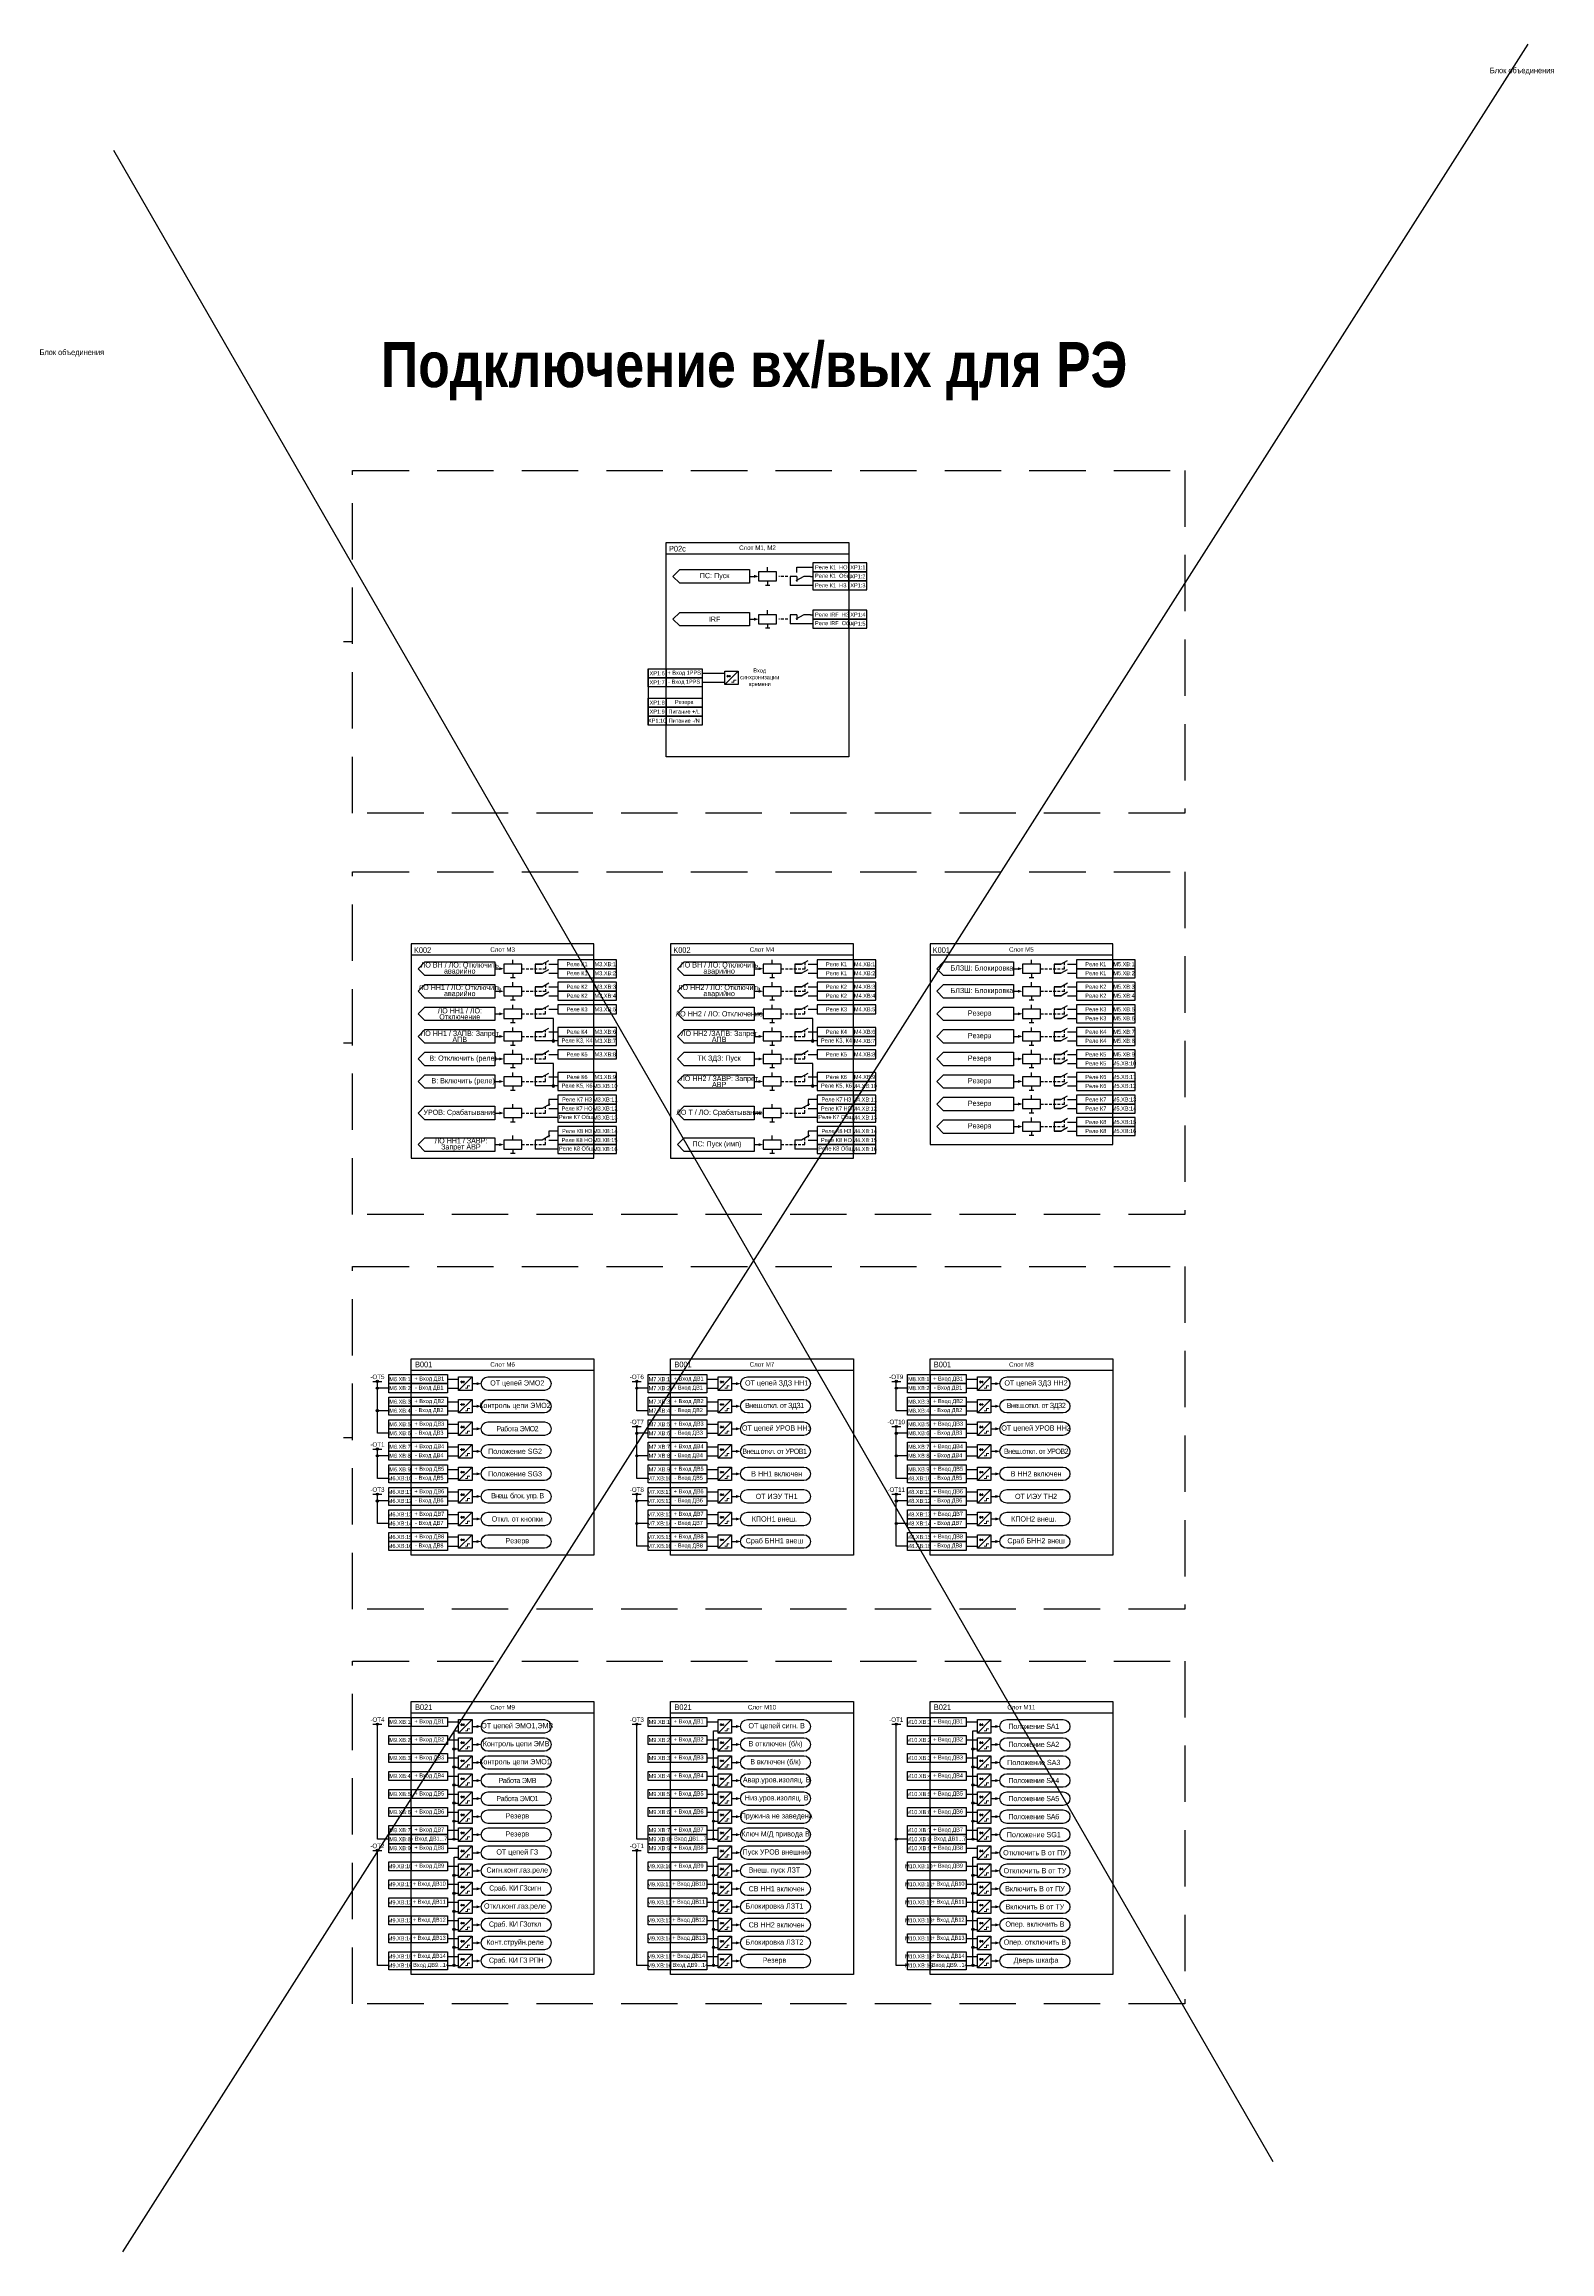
# Model space of a CAD drawing. Header units: millimetres. Extents: x 1657 to 8204, y -558 to 594.
# Drawn here: x 2343 to 3011, y -389 to 590 of the extents above; entities that cross this region are included whole.
import ezdxf
from ezdxf.enums import TextEntityAlignment as Align

# ---------------------------------------------------------------- set-up
doc = ezdxf.new("R2010")
doc.units = ezdxf.units.MM
doc.linetypes.add('штриховая2', pattern=[0.375, 0.25, -0.125])
doc.layers.add('_ОРЗ_0.3', color=7, linetype='Continuous', lineweight=30)
doc.layers.add('TEXT', color=7, linetype='Continuous', lineweight=25)
doc.layers.add('Основная', color=7, linetype='Continuous')
doc.styles.add('1.8_Gost_RD', font='ARIALN.TTF', dxfattribs={"height": 1.8})
doc.styles.add('2.5_Gost_RD', font='ARIALN.TTF', dxfattribs={"height": 2.5})
doc.styles.add('2.5_ISOCPEUR', font='isocpeur.ttf', dxfattribs={"width": 0.9, "height": 2.5})

# ---------------------------------------------------------------- blocks, each defined once
blk = doc.blocks.new('*U100')
at = {"layer": 'Основная', "color": 0}
blk.add_line((0, 0), (6, 3.4), dxfattribs=at)
blk = doc.blocks.new('*U191')
at = {"layer": 'Основная', "color": 0}
for p, q in [((-3, 0), (-9, 0)), ((9, 0), (3, 0))]:
    blk.add_line(p, q, dxfattribs=at)
at = {"layer": 'Основная', "ltscale": 0.25, "xscale": -1}
blk.add_blockref('*U100', (3, 0), dxfattribs=at)
at = {"layer": 'Основная', "style": '2.5_ISOCPEUR'}
for tag, p in [('В1', (-14, 6)), ('В2', (-6, 4)), ('ОУ', (-2, 10))]:
    blk.add_attdef(tag, text='', height=2.5, dxfattribs=at).set_placement(p, align=Align.MIDDLE_CENTER)
blk = doc.blocks.new('*U190')
at = {"layer": 'Основная', "color": 0}
for p, q in [((-3, 0), (-9, 0)), ((9, 0), (3, 0))]:
    blk.add_line(p, q, dxfattribs=at)
at = {"layer": 'Основная', "ltscale": 0.25, "xscale": -1}
blk.add_blockref('*U100', (3, 0), dxfattribs=at)
at = {"layer": 'Основная', "style": '2.5_ISOCPEUR'}
for tag, p in [('В1', (-14, 6)), ('В2', (-6, 4)), ('ОУ', (-2, 10))]:
    blk.add_attdef(tag, text='', height=2.5, dxfattribs=at).set_placement(p, align=Align.MIDDLE_CENTER)
blk = doc.blocks.new('Точка')
at = {"ltscale": 100}
h = blk.add_hatch(color=256, dxfattribs=at)
h.dxf.hatch_style = 1
edge = h.paths.add_edge_path()
edge.add_arc((0, 0), 0.5, 0, 360)
blk.add_circle((0, 0), 0.5, dxfattribs=at)
blk = doc.blocks.new('*U189')
at = {"layer": 'Основная', "color": 0}
for p, q in [((-3, 0), (-9, 0)), ((9, 0), (3, 0))]:
    blk.add_line(p, q, dxfattribs=at)
at = {"layer": 'Основная', "ltscale": 0.25, "xscale": -1}
blk.add_blockref('*U100', (3, 0), dxfattribs=at)
at = {"layer": 'Основная', "style": '2.5_ISOCPEUR'}
for tag, p in [('В1', (-14, 6)), ('В2', (-6, 4)), ('ОУ', (-2, 10))]:
    blk.add_attdef(tag, text='', height=2.5, dxfattribs=at).set_placement(p, align=Align.MIDDLE_CENTER)
blk = doc.blocks.new('*U188')
at = {"layer": 'Основная', "color": 0}
for p, q in [((-3, 0), (-9, 0)), ((9, 0), (3, 0))]:
    blk.add_line(p, q, dxfattribs=at)
at = {"layer": 'Основная', "ltscale": 0.25, "xscale": -1}
blk.add_blockref('*U100', (3, 0), dxfattribs=at)
at = {"layer": 'Основная', "style": '2.5_ISOCPEUR'}
for tag, p in [('В1', (-14, 6)), ('В2', (-6, 4)), ('ОУ', (-2, 10))]:
    blk.add_attdef(tag, text='', height=2.5, dxfattribs=at).set_placement(p, align=Align.MIDDLE_CENTER)
blk = doc.blocks.new('*U186')
at = {"layer": 'Основная', "color": 0}
for p, q in [((-3, 0), (-9, 0)), ((9, 0), (3, 0))]:
    blk.add_line(p, q, dxfattribs=at)
at = {"layer": 'Основная', "ltscale": 0.25, "xscale": -1}
blk.add_blockref('*U100', (3, 0), dxfattribs=at)
at = {"layer": 'Основная', "style": '2.5_ISOCPEUR'}
for tag, p in [('В1', (-14, 6)), ('В2', (-6, 4)), ('ОУ', (-2, 10))]:
    blk.add_attdef(tag, text='', height=2.5, dxfattribs=at).set_placement(p, align=Align.MIDDLE_CENTER)
blk = doc.blocks.new('*U187')
at = {"layer": 'Основная', "color": 0}
for p, q in [((-3, 0), (-9, 0)), ((9, 0), (3, 0))]:
    blk.add_line(p, q, dxfattribs=at)
at = {"layer": 'Основная', "ltscale": 0.25, "xscale": -1}
blk.add_blockref('*U100', (3, 0), dxfattribs=at)
at = {"layer": 'Основная', "style": '2.5_ISOCPEUR'}
for tag, p in [('В1', (-14, 6)), ('В2', (-6, 4)), ('ОУ', (-2, 10))]:
    blk.add_attdef(tag, text='', height=2.5, dxfattribs=at).set_placement(p, align=Align.MIDDLE_CENTER)
blk = doc.blocks.new('*U185')
at = {"layer": 'Основная', "color": 0}
for p, q in [((-3, 0), (-9, 0)), ((9, 0), (3, 0))]:
    blk.add_line(p, q, dxfattribs=at)
at = {"layer": 'Основная', "ltscale": 0.25, "xscale": -1}
blk.add_blockref('*U100', (3, 0), dxfattribs=at)
at = {"layer": 'Основная', "style": '2.5_ISOCPEUR'}
for tag, p in [('В1', (-14, 6)), ('В2', (-6, 4)), ('ОУ', (-2, 10))]:
    blk.add_attdef(tag, text='', height=2.5, dxfattribs=at).set_placement(p, align=Align.MIDDLE_CENTER)
blk = doc.blocks.new('*U183')
at = {"layer": 'Основная', "color": 0}
for p, q in [((-3, 0), (-9, 0)), ((9, 0), (3, 0))]:
    blk.add_line(p, q, dxfattribs=at)
at = {"layer": 'Основная', "ltscale": 0.25, "xscale": -1}
blk.add_blockref('*U100', (3, 0), dxfattribs=at)
at = {"layer": 'Основная', "style": '2.5_ISOCPEUR'}
for tag, p in [('В1', (-14, 6)), ('В2', (-6, 4)), ('ОУ', (-2, 10))]:
    blk.add_attdef(tag, text='', height=2.5, dxfattribs=at).set_placement(p, align=Align.MIDDLE_CENTER)
blk = doc.blocks.new('*U184')
at = {"ltscale": 0.25}
blk.add_line((0, 0), (3, 0), dxfattribs=at)
blk.add_lwpolyline([(2, 0, 1.3, 0, 0), (4, 0, 0, 0, 0)], format="xyseb", dxfattribs=at)
blk = doc.blocks.new('*U176')
at = {"ltscale": 0.25}
blk.add_line((0, 0), (3, 0), dxfattribs=at)
blk.add_lwpolyline([(2, 0, 1.3, 0, 0), (4, 0, 0, 0, 0)], format="xyseb", dxfattribs=at)
blk = doc.blocks.new('*U177')
at = {"ltscale": 0.25}
blk.add_line((0, 0), (3, 0), dxfattribs=at)
blk.add_lwpolyline([(2, 0, 1.3, 0, 0), (4, 0, 0, 0, 0)], format="xyseb", dxfattribs=at)
blk = doc.blocks.new('*U178')
at = {"ltscale": 0.25}
blk.add_line((0, 0), (3, 0), dxfattribs=at)
blk.add_lwpolyline([(2, 0, 1.3, 0, 0), (4, 0, 0, 0, 0)], format="xyseb", dxfattribs=at)
blk = doc.blocks.new('*U179')
at = {"ltscale": 0.25}
blk.add_line((0, 0), (3, 0), dxfattribs=at)
blk.add_lwpolyline([(2, 0, 1.3, 0, 0), (4, 0, 0, 0, 0)], format="xyseb", dxfattribs=at)
blk = doc.blocks.new('*U180')
at = {"ltscale": 0.25}
blk.add_line((0, 0), (3, 0), dxfattribs=at)
blk.add_lwpolyline([(2, 0, 1.3, 0, 0), (4, 0, 0, 0, 0)], format="xyseb", dxfattribs=at)
blk = doc.blocks.new('*U181')
at = {"ltscale": 0.25}
blk.add_line((0, 0), (3, 0), dxfattribs=at)
blk.add_lwpolyline([(2, 0, 1.3, 0, 0), (4, 0, 0, 0, 0)], format="xyseb", dxfattribs=at)
blk = doc.blocks.new('*U182')
at = {"ltscale": 0.25}
blk.add_line((0, 0), (3, 0), dxfattribs=at)
blk.add_lwpolyline([(2, 0, 1.3, 0, 0), (4, 0, 0, 0, 0)], format="xyseb", dxfattribs=at)
blk = doc.blocks.new('*U175')
at = {"layer": 'Основная', "color": 0}
for p, q in [((-3, 0), (-9, 0)), ((9, 0), (3, 0))]:
    blk.add_line(p, q, dxfattribs=at)
at = {"layer": 'Основная', "ltscale": 0.25, "xscale": -1}
blk.add_blockref('*U100', (3, 0), dxfattribs=at)
at = {"layer": 'Основная', "style": '2.5_ISOCPEUR'}
for tag, p in [('В1', (-14, 6)), ('В2', (-6, 4)), ('ОУ', (-2, 10))]:
    blk.add_attdef(tag, text='', height=2.5, dxfattribs=at).set_placement(p, align=Align.MIDDLE_CENTER)
blk = doc.blocks.new('*U174')
at = {"layer": 'Основная', "color": 0}
for p, q in [((-3, 0), (-9, 0)), ((9, 0), (3, 0))]:
    blk.add_line(p, q, dxfattribs=at)
at = {"layer": 'Основная', "ltscale": 0.25, "xscale": -1}
blk.add_blockref('*U100', (3, 0), dxfattribs=at)
at = {"layer": 'Основная', "style": '2.5_ISOCPEUR'}
for tag, p in [('В1', (-14, 6)), ('В2', (-6, 4)), ('ОУ', (-2, 10))]:
    blk.add_attdef(tag, text='', height=2.5, dxfattribs=at).set_placement(p, align=Align.MIDDLE_CENTER)
blk = doc.blocks.new('*U173')
at = {"layer": 'Основная', "color": 0}
for p, q in [((-3, 0), (-9, 0)), ((9, 0), (3, 0))]:
    blk.add_line(p, q, dxfattribs=at)
at = {"layer": 'Основная', "ltscale": 0.25, "xscale": -1}
blk.add_blockref('*U100', (3, 0), dxfattribs=at)
at = {"layer": 'Основная', "style": '2.5_ISOCPEUR'}
for tag, p in [('В1', (-14, 6)), ('В2', (-6, 4)), ('ОУ', (-2, 10))]:
    blk.add_attdef(tag, text='', height=2.5, dxfattribs=at).set_placement(p, align=Align.MIDDLE_CENTER)
blk = doc.blocks.new('*U171')
at = {"layer": 'Основная', "color": 0}
for p, q in [((-3, 0), (-9, 0)), ((9, 0), (3, 0))]:
    blk.add_line(p, q, dxfattribs=at)
at = {"layer": 'Основная', "ltscale": 0.25, "xscale": -1}
blk.add_blockref('*U100', (3, 0), dxfattribs=at)
at = {"layer": 'Основная', "style": '2.5_ISOCPEUR'}
for tag, p in [('В1', (-14, 6)), ('В2', (-6, 4)), ('ОУ', (-2, 10))]:
    blk.add_attdef(tag, text='', height=2.5, dxfattribs=at).set_placement(p, align=Align.MIDDLE_CENTER)
blk = doc.blocks.new('*U172')
at = {"layer": 'Основная', "color": 0}
for p, q in [((-3, 0), (-9, 0)), ((9, 0), (3, 0))]:
    blk.add_line(p, q, dxfattribs=at)
at = {"layer": 'Основная', "ltscale": 0.25, "xscale": -1}
blk.add_blockref('*U100', (3, 0), dxfattribs=at)
at = {"layer": 'Основная', "style": '2.5_ISOCPEUR'}
for tag, p in [('В1', (-14, 6)), ('В2', (-6, 4)), ('ОУ', (-2, 10))]:
    blk.add_attdef(tag, text='', height=2.5, dxfattribs=at).set_placement(p, align=Align.MIDDLE_CENTER)
blk = doc.blocks.new('*U170')
at = {"layer": 'Основная', "color": 0}
for p, q in [((-3, 0), (-9, 0)), ((9, 0), (3, 0))]:
    blk.add_line(p, q, dxfattribs=at)
at = {"layer": 'Основная', "ltscale": 0.25, "xscale": -1}
blk.add_blockref('*U100', (3, 0), dxfattribs=at)
at = {"layer": 'Основная', "style": '2.5_ISOCPEUR'}
for tag, p in [('В1', (-14, 6)), ('В2', (-6, 4)), ('ОУ', (-2, 10))]:
    blk.add_attdef(tag, text='', height=2.5, dxfattribs=at).set_placement(p, align=Align.MIDDLE_CENTER)
blk = doc.blocks.new('*U168')
at = {"layer": 'Основная', "color": 0}
for p, q in [((-3, 0), (-9, 0)), ((9, 0), (3, 0))]:
    blk.add_line(p, q, dxfattribs=at)
at = {"layer": 'Основная', "ltscale": 0.25, "xscale": -1}
blk.add_blockref('*U100', (3, 0), dxfattribs=at)
at = {"layer": 'Основная', "style": '2.5_ISOCPEUR'}
for tag, p in [('В1', (-14, 6)), ('В2', (-6, 4)), ('ОУ', (-2, 10))]:
    blk.add_attdef(tag, text='', height=2.5, dxfattribs=at).set_placement(p, align=Align.MIDDLE_CENTER)
blk = doc.blocks.new('*U169')
at = {"layer": 'Основная', "color": 0}
for p, q in [((-3, 0), (-9, 0)), ((9, 0), (3, 0))]:
    blk.add_line(p, q, dxfattribs=at)
at = {"layer": 'Основная', "ltscale": 0.25, "xscale": -1}
blk.add_blockref('*U100', (3, 0), dxfattribs=at)
at = {"layer": 'Основная', "style": '2.5_ISOCPEUR'}
for tag, p in [('В1', (-14, 6)), ('В2', (-6, 4)), ('ОУ', (-2, 10))]:
    blk.add_attdef(tag, text='', height=2.5, dxfattribs=at).set_placement(p, align=Align.MIDDLE_CENTER)
blk = doc.blocks.new('*U164')
at = {"ltscale": 0.25}
blk.add_line((0, 0), (3, 0), dxfattribs=at)
blk.add_lwpolyline([(2, 0, 1.3, 0, 0), (4, 0, 0, 0, 0)], format="xyseb", dxfattribs=at)
blk = doc.blocks.new('*U165')
at = {"ltscale": 0.25}
blk.add_line((0, 0), (3, 0), dxfattribs=at)
blk.add_lwpolyline([(2, 0, 1.3, 0, 0), (4, 0, 0, 0, 0)], format="xyseb", dxfattribs=at)
blk = doc.blocks.new('*U166')
at = {"ltscale": 0.25}
blk.add_line((0, 0), (3, 0), dxfattribs=at)
blk.add_lwpolyline([(2, 0, 1.3, 0, 0), (4, 0, 0, 0, 0)], format="xyseb", dxfattribs=at)
blk = doc.blocks.new('*U167')
at = {"ltscale": 0.25}
blk.add_line((0, 0), (3, 0), dxfattribs=at)
blk.add_lwpolyline([(2, 0, 1.3, 0, 0), (4, 0, 0, 0, 0)], format="xyseb", dxfattribs=at)
blk = doc.blocks.new('*U160')
at = {"ltscale": 0.25}
blk.add_line((0, 0), (3, 0), dxfattribs=at)
blk.add_lwpolyline([(2, 0, 1.3, 0, 0), (4, 0, 0, 0, 0)], format="xyseb", dxfattribs=at)
blk = doc.blocks.new('*U161')
at = {"ltscale": 0.25}
blk.add_line((0, 0), (3, 0), dxfattribs=at)
blk.add_lwpolyline([(2, 0, 1.3, 0, 0), (4, 0, 0, 0, 0)], format="xyseb", dxfattribs=at)
blk = doc.blocks.new('*U162')
at = {"ltscale": 0.25}
blk.add_line((0, 0), (3, 0), dxfattribs=at)
blk.add_lwpolyline([(2, 0, 1.3, 0, 0), (4, 0, 0, 0, 0)], format="xyseb", dxfattribs=at)
blk = doc.blocks.new('*U163')
at = {"ltscale": 0.25}
blk.add_line((0, 0), (3, 0), dxfattribs=at)
blk.add_lwpolyline([(2, 0, 1.3, 0, 0), (4, 0, 0, 0, 0)], format="xyseb", dxfattribs=at)
blk = doc.blocks.new('*U95')
at = {"layer": 'Основная', "color": 0}
blk.add_line((0, 0), (7, -4), dxfattribs=at)
at = {"layer": 'Основная', "ltscale": 0.35}
blk.add_line((6, 0), (6, -4.5), dxfattribs=at)
blk = doc.blocks.new('*U145')
at = {"layer": 'Основная', "color": 0}
for p, q in [((-9, 0), (-3, 0)), ((3, 0), (9, 0))]:
    blk.add_line(p, q, dxfattribs=at)
at = {"layer": 'Основная', "ltscale": 0.25}
blk.add_blockref('*U95', (-3, 0), dxfattribs=at)
at = {"layer": 'Основная', "style": '2.5_ISOCPEUR'}
for tag, p in [('ОУ', (2, 10)), ('В2', (6, 4)), ('В1', (14, 6))]:
    blk.add_attdef(tag, text='', height=2.5, dxfattribs=at).set_placement(p, align=Align.MIDDLE_CENTER)
blk = doc.blocks.new('*U142')
at = {"layer": 'Основная', "color": 0}
for p, q in [((-9, 0), (-3, 0)), ((3, 0), (9, 0))]:
    blk.add_line(p, q, dxfattribs=at)
at = {"layer": 'Основная', "ltscale": 0.25}
blk.add_blockref('*U95', (-3, 0), dxfattribs=at)
at = {"layer": 'Основная', "style": '2.5_ISOCPEUR'}
for tag, p in [('ОУ', (2, 10)), ('В2', (6, 4)), ('В1', (14, 6))]:
    blk.add_attdef(tag, text='', height=2.5, dxfattribs=at).set_placement(p, align=Align.MIDDLE_CENTER)
blk = doc.blocks.new('*U143')
at = {"ltscale": 0.25}
blk.add_line((0, 0), (3, 0), dxfattribs=at)
blk.add_lwpolyline([(2, 0, 1.3, 0, 0), (4, 0, 0, 0, 0)], format="xyseb", dxfattribs=at)
blk = doc.blocks.new('*U144')
at = {"ltscale": 0.25}
blk.add_line((0, 0), (3, 0), dxfattribs=at)
blk.add_lwpolyline([(2, 0, 1.3, 0, 0), (4, 0, 0, 0, 0)], format="xyseb", dxfattribs=at)
blk = doc.blocks.new('*U132')
at = {"ltscale": 0.25}
blk.add_line((0, 0), (3, 0), dxfattribs=at)
blk.add_lwpolyline([(2, 0, 1.3, 0, 0), (4, 0, 0, 0, 0)], format="xyseb", dxfattribs=at)
blk = doc.blocks.new('*U133')
at = {"ltscale": 0.25}
blk.add_line((0, 0), (3, 0), dxfattribs=at)
blk.add_lwpolyline([(2, 0, 1.3, 0, 0), (4, 0, 0, 0, 0)], format="xyseb", dxfattribs=at)
blk = doc.blocks.new('*U126')
at = {"ltscale": 0.25}
blk.add_line((0, 0), (3, 0), dxfattribs=at)
blk.add_lwpolyline([(2, 0, 1.3, 0, 0), (4, 0, 0, 0, 0)], format="xyseb", dxfattribs=at)
blk = doc.blocks.new('*U127')
at = {"ltscale": 0.25}
blk.add_line((0, 0), (3, 0), dxfattribs=at)
blk.add_lwpolyline([(2, 0, 1.3, 0, 0), (4, 0, 0, 0, 0)], format="xyseb", dxfattribs=at)
blk = doc.blocks.new('*U128')
at = {"ltscale": 0.25}
blk.add_line((0, 0), (3, 0), dxfattribs=at)
blk.add_lwpolyline([(2, 0, 1.3, 0, 0), (4, 0, 0, 0, 0)], format="xyseb", dxfattribs=at)
blk = doc.blocks.new('*U129')
at = {"ltscale": 0.25}
blk.add_line((0, 0), (3, 0), dxfattribs=at)
blk.add_lwpolyline([(2, 0, 1.3, 0, 0), (4, 0, 0, 0, 0)], format="xyseb", dxfattribs=at)
blk = doc.blocks.new('*U130')
at = {"ltscale": 0.25}
blk.add_line((0, 0), (3, 0), dxfattribs=at)
blk.add_lwpolyline([(2, 0, 1.3, 0, 0), (4, 0, 0, 0, 0)], format="xyseb", dxfattribs=at)
blk = doc.blocks.new('*U131')
at = {"ltscale": 0.25}
blk.add_line((0, 0), (3, 0), dxfattribs=at)
blk.add_lwpolyline([(2, 0, 1.3, 0, 0), (4, 0, 0, 0, 0)], format="xyseb", dxfattribs=at)
blk = doc.blocks.new('*U137')
at = {"ltscale": 0.25}
blk.add_line((0, 0), (3, 0), dxfattribs=at)
blk.add_lwpolyline([(2, 0, 1.3, 0, 0), (4, 0, 0, 0, 0)], format="xyseb", dxfattribs=at)
blk = doc.blocks.new('*U138')
at = {"ltscale": 0.25}
blk.add_line((0, 0), (3, 0), dxfattribs=at)
blk.add_lwpolyline([(2, 0, 1.3, 0, 0), (4, 0, 0, 0, 0)], format="xyseb", dxfattribs=at)
blk = doc.blocks.new('*U139')
at = {"ltscale": 0.25}
blk.add_line((0, 0), (3, 0), dxfattribs=at)
blk.add_lwpolyline([(2, 0, 1.3, 0, 0), (4, 0, 0, 0, 0)], format="xyseb", dxfattribs=at)
blk = doc.blocks.new('*U140')
at = {"ltscale": 0.25}
blk.add_line((0, 0), (3, 0), dxfattribs=at)
blk.add_lwpolyline([(2, 0, 1.3, 0, 0), (4, 0, 0, 0, 0)], format="xyseb", dxfattribs=at)
blk = doc.blocks.new('*U141')
at = {"ltscale": 0.25}
blk.add_line((0, 0), (3, 0), dxfattribs=at)
blk.add_lwpolyline([(2, 0, 1.3, 0, 0), (4, 0, 0, 0, 0)], format="xyseb", dxfattribs=at)
blk = doc.blocks.new('*U134')
at = {"ltscale": 0.25}
blk.add_line((0, 0), (3, 0), dxfattribs=at)
blk.add_lwpolyline([(2, 0, 1.3, 0, 0), (4, 0, 0, 0, 0)], format="xyseb", dxfattribs=at)
blk = doc.blocks.new('*U135')
at = {"ltscale": 0.25}
blk.add_line((0, 0), (3, 0), dxfattribs=at)
blk.add_lwpolyline([(2, 0, 1.3, 0, 0), (4, 0, 0, 0, 0)], format="xyseb", dxfattribs=at)
blk = doc.blocks.new('*U136')
at = {"ltscale": 0.25}
blk.add_line((0, 0), (3, 0), dxfattribs=at)
blk.add_lwpolyline([(2, 0, 1.3, 0, 0), (4, 0, 0, 0, 0)], format="xyseb", dxfattribs=at)
blk = doc.blocks.new('*U114')
at = {"ltscale": 0.25}
blk.add_line((0, 0), (3, 0), dxfattribs=at)
blk.add_lwpolyline([(2, 0, 1.3, 0, 0), (4, 0, 0, 0, 0)], format="xyseb", dxfattribs=at)
blk = doc.blocks.new('*U115')
at = {"ltscale": 0.25}
blk.add_line((0, 0), (3, 0), dxfattribs=at)
blk.add_lwpolyline([(2, 0, 1.3, 0, 0), (4, 0, 0, 0, 0)], format="xyseb", dxfattribs=at)
blk = doc.blocks.new('*U116')
at = {"ltscale": 0.25}
blk.add_line((0, 0), (3, 0), dxfattribs=at)
blk.add_lwpolyline([(2, 0, 1.3, 0, 0), (4, 0, 0, 0, 0)], format="xyseb", dxfattribs=at)
blk = doc.blocks.new('*U117')
at = {"ltscale": 0.25}
blk.add_line((0, 0), (3, 0), dxfattribs=at)
blk.add_lwpolyline([(2, 0, 1.3, 0, 0), (4, 0, 0, 0, 0)], format="xyseb", dxfattribs=at)
blk = doc.blocks.new('*U118')
at = {"ltscale": 0.25}
blk.add_line((0, 0), (3, 0), dxfattribs=at)
blk.add_lwpolyline([(2, 0, 1.3, 0, 0), (4, 0, 0, 0, 0)], format="xyseb", dxfattribs=at)
blk = doc.blocks.new('*U119')
at = {"ltscale": 0.25}
blk.add_line((0, 0), (3, 0), dxfattribs=at)
blk.add_lwpolyline([(2, 0, 1.3, 0, 0), (4, 0, 0, 0, 0)], format="xyseb", dxfattribs=at)
blk = doc.blocks.new('*U120')
at = {"ltscale": 0.25}
blk.add_line((0, 0), (3, 0), dxfattribs=at)
blk.add_lwpolyline([(2, 0, 1.3, 0, 0), (4, 0, 0, 0, 0)], format="xyseb", dxfattribs=at)
blk = doc.blocks.new('*U121')
at = {"ltscale": 0.25}
blk.add_line((0, 0), (3, 0), dxfattribs=at)
blk.add_lwpolyline([(2, 0, 1.3, 0, 0), (4, 0, 0, 0, 0)], format="xyseb", dxfattribs=at)
blk = doc.blocks.new('*U122')
at = {"ltscale": 0.25}
blk.add_line((0, 0), (3, 0), dxfattribs=at)
blk.add_lwpolyline([(2, 0, 1.3, 0, 0), (4, 0, 0, 0, 0)], format="xyseb", dxfattribs=at)
blk = doc.blocks.new('*U123')
at = {"ltscale": 0.25}
blk.add_line((0, 0), (3, 0), dxfattribs=at)
blk.add_lwpolyline([(2, 0, 1.3, 0, 0), (4, 0, 0, 0, 0)], format="xyseb", dxfattribs=at)
blk = doc.blocks.new('*U124')
at = {"ltscale": 0.25}
blk.add_line((0, 0), (3, 0), dxfattribs=at)
blk.add_lwpolyline([(2, 0, 1.3, 0, 0), (4, 0, 0, 0, 0)], format="xyseb", dxfattribs=at)
blk = doc.blocks.new('*U125')
at = {"ltscale": 0.25}
blk.add_line((0, 0), (3, 0), dxfattribs=at)
blk.add_lwpolyline([(2, 0, 1.3, 0, 0), (4, 0, 0, 0, 0)], format="xyseb", dxfattribs=at)
blk = doc.blocks.new('*U112')
at = {"ltscale": 0.25}
blk.add_line((0, 0), (3, 0), dxfattribs=at)
blk.add_lwpolyline([(2, 0, 1.3, 0, 0), (4, 0, 0, 0, 0)], format="xyseb", dxfattribs=at)
blk = doc.blocks.new('*U113')
at = {"ltscale": 0.25}
blk.add_line((0, 0), (3, 0), dxfattribs=at)
blk.add_lwpolyline([(2, 0, 1.3, 0, 0), (4, 0, 0, 0, 0)], format="xyseb", dxfattribs=at)
blk = doc.blocks.new('*U156')
at = {"ltscale": 0.25}
blk.add_line((0, 0), (3, 0), dxfattribs=at)
blk.add_lwpolyline([(2, 0, 1.3, 0, 0), (4, 0, 0, 0, 0)], format="xyseb", dxfattribs=at)
blk = doc.blocks.new('*U157')
at = {"ltscale": 0.25}
blk.add_line((0, 0), (3, 0), dxfattribs=at)
blk.add_lwpolyline([(2, 0, 1.3, 0, 0), (4, 0, 0, 0, 0)], format="xyseb", dxfattribs=at)
blk = doc.blocks.new('*U158')
at = {"ltscale": 0.25}
blk.add_line((0, 0), (3, 0), dxfattribs=at)
blk.add_lwpolyline([(2, 0, 1.3, 0, 0), (4, 0, 0, 0, 0)], format="xyseb", dxfattribs=at)
blk = doc.blocks.new('*U159')
at = {"ltscale": 0.25}
blk.add_line((0, 0), (3, 0), dxfattribs=at)
blk.add_lwpolyline([(2, 0, 1.3, 0, 0), (4, 0, 0, 0, 0)], format="xyseb", dxfattribs=at)
blk = doc.blocks.new('*U148')
at = {"ltscale": 0.25}
blk.add_line((0, 0), (3, 0), dxfattribs=at)
blk.add_lwpolyline([(2, 0, 1.3, 0, 0), (4, 0, 0, 0, 0)], format="xyseb", dxfattribs=at)
blk = doc.blocks.new('*U149')
at = {"ltscale": 0.25}
blk.add_line((0, 0), (3, 0), dxfattribs=at)
blk.add_lwpolyline([(2, 0, 1.3, 0, 0), (4, 0, 0, 0, 0)], format="xyseb", dxfattribs=at)
blk = doc.blocks.new('*U150')
at = {"ltscale": 0.25}
blk.add_line((0, 0), (3, 0), dxfattribs=at)
blk.add_lwpolyline([(2, 0, 1.3, 0, 0), (4, 0, 0, 0, 0)], format="xyseb", dxfattribs=at)
blk = doc.blocks.new('*U151')
at = {"ltscale": 0.25}
blk.add_line((0, 0), (3, 0), dxfattribs=at)
blk.add_lwpolyline([(2, 0, 1.3, 0, 0), (4, 0, 0, 0, 0)], format="xyseb", dxfattribs=at)
blk = doc.blocks.new('*U152')
at = {"ltscale": 0.25}
blk.add_line((0, 0), (3, 0), dxfattribs=at)
blk.add_lwpolyline([(2, 0, 1.3, 0, 0), (4, 0, 0, 0, 0)], format="xyseb", dxfattribs=at)
blk = doc.blocks.new('*U153')
at = {"ltscale": 0.25}
blk.add_line((0, 0), (3, 0), dxfattribs=at)
blk.add_lwpolyline([(2, 0, 1.3, 0, 0), (4, 0, 0, 0, 0)], format="xyseb", dxfattribs=at)
blk = doc.blocks.new('*U154')
at = {"ltscale": 0.25}
blk.add_line((0, 0), (3, 0), dxfattribs=at)
blk.add_lwpolyline([(2, 0, 1.3, 0, 0), (4, 0, 0, 0, 0)], format="xyseb", dxfattribs=at)
blk = doc.blocks.new('*U155')
at = {"ltscale": 0.25}
blk.add_line((0, 0), (3, 0), dxfattribs=at)
blk.add_lwpolyline([(2, 0, 1.3, 0, 0), (4, 0, 0, 0, 0)], format="xyseb", dxfattribs=at)
blk = doc.blocks.new('*U146')
at = {"ltscale": 0.25}
blk.add_line((0, 0), (3, 0), dxfattribs=at)
blk.add_lwpolyline([(2, 0, 1.3, 0, 0), (4, 0, 0, 0, 0)], format="xyseb", dxfattribs=at)
blk = doc.blocks.new('*U147')
at = {"ltscale": 0.25}
blk.add_line((0, 0), (3, 0), dxfattribs=at)
blk.add_lwpolyline([(2, 0, 1.3, 0, 0), (4, 0, 0, 0, 0)], format="xyseb", dxfattribs=at)

msp = doc.modelspace()

# ---------------------------------------------------------------- linework, layer by layer
at = {"color": 1, "ltscale": 100}
for p, q in [((3001, 590), (2378, -389)), ((2374, 543), (2888, -349))]:
    msp.add_line(p, q, dxfattribs=at)
at = {"ltscale": 100}
for p, q in [((2664, 356), (2664, 358)), ((2677, 354), (2674, 354)), ((2683, 354), (2684, 354)), ((2665, 350), (2663, 350)), ((2664, 352), (2664, 350)), ((2684, 350), (2674, 350)), ((2664, 337), (2664, 339)), ((2664, 333), (2664, 331)), ((2684, 333), (2674, 333)), ((2683, 337), (2684, 337)), ((2480, 325), (2476, 325)), ((2665, 331), (2663, 331)), ((2611, 313), (2611, 288)), ((2635, 305), (2635, 300)), ((2551, 182), (2551, 184)), ((2551, 178), (2551, 176)), ((2564, 182), (2561, 182)), ((2564, 178), (2561, 178)), ((2570, 182), (2571, 182)), ((2570, 178), (2571, 178)), ((2666, 182), (2666, 184)), ((2666, 178), (2666, 176)), ((2679, 182), (2676, 182)), ((2679, 178), (2676, 178)), ((2685, 182), (2686, 182)), ((2685, 178), (2686, 178)), ((2781, 182), (2781, 184)), ((2781, 178), (2781, 176)), ((2794, 182), (2791, 182)), ((2794, 178), (2791, 178)), ((2800, 182), (2801, 182)), ((2800, 178), (2801, 178)), ((2552, 176), (2550, 176)), ((2551, 172), (2551, 174)), ((2551, 168), (2551, 166)), ((2564, 172), (2561, 172)), ((2564, 168), (2561, 168)), ((2570, 172), (2571, 172)), ((2570, 168), (2571, 168)), ((2667, 176), (2665, 176)), ((2666, 172), (2666, 174)), ((2666, 168), (2666, 166)), ((2679, 172), (2676, 172)), ((2679, 168), (2676, 168)), ((2685, 172), (2686, 172)), ((2685, 168), (2686, 168)), ((2782, 176), (2780, 176)), ((2781, 172), (2781, 174)), ((2781, 168), (2781, 166)), ((2794, 172), (2791, 172)), ((2794, 168), (2791, 168)), ((2800, 172), (2801, 172)), ((2800, 168), (2801, 168)), ((2552, 166), (2550, 166)), ((2551, 162), (2551, 164)), ((2551, 158), (2551, 156)), ((2564, 162), (2561, 162)), ((2569, 158), (2561, 158)), ((2570, 162), (2571, 162)), ((2667, 166), (2665, 166)), ((2666, 162), (2666, 164)), ((2666, 158), (2666, 156)), ((2679, 162), (2676, 162)), ((2684, 158), (2676, 158)), ((2685, 162), (2686, 162)), ((2782, 166), (2780, 166)), ((2781, 162), (2781, 164)), ((2781, 158), (2781, 156)), ((2794, 162), (2791, 162)), ((2794, 158), (2791, 158)), ((2800, 162), (2801, 162)), ((2800, 158), (2801, 158)), ((2480, 147), (2476, 147)), ((2552, 156), (2550, 156)), ((2551, 152), (2551, 154)), ((2551, 148), (2551, 146)), ((2564, 152), (2561, 152)), ((2571, 148), (2561, 148)), ((2570, 152), (2571, 152)), ((2667, 156), (2665, 156)), ((2666, 152), (2666, 154)), ((2666, 148), (2666, 146)), ((2679, 152), (2676, 152)), ((2686, 148), (2676, 148)), ((2685, 152), (2686, 152)), ((2782, 156), (2780, 156)), ((2781, 152), (2781, 154)), ((2781, 148), (2781, 146)), ((2794, 152), (2791, 152)), ((2794, 148), (2791, 148)), ((2800, 152), (2801, 152)), ((2800, 148), (2801, 148)), ((2552, 146), (2550, 146)), ((2551, 142), (2551, 144)), ((2551, 138), (2551, 136)), ((2564, 142), (2561, 142)), ((2569, 138), (2561, 138)), ((2570, 142), (2571, 142)), ((2667, 146), (2665, 146)), ((2666, 142), (2666, 144)), ((2666, 138), (2666, 136)), ((2679, 142), (2676, 142)), ((2684, 138), (2676, 138)), ((2685, 142), (2686, 142)), ((2782, 146), (2780, 146)), ((2781, 142), (2781, 144)), ((2781, 138), (2781, 136)), ((2794, 142), (2791, 142)), ((2794, 138), (2791, 138)), ((2800, 142), (2801, 142)), ((2800, 138), (2801, 138)), ((2552, 136), (2550, 136)), ((2551, 132), (2551, 134)), ((2551, 128), (2551, 126)), ((2564, 132), (2561, 132)), ((2571, 128), (2561, 128)), ((2570, 132), (2571, 132)), ((2667, 136), (2665, 136)), ((2666, 132), (2666, 134)), ((2666, 128), (2666, 126)), ((2679, 132), (2676, 132)), ((2686, 128), (2676, 128)), ((2685, 132), (2686, 132)), ((2782, 136), (2780, 136)), ((2781, 132), (2781, 134)), ((2781, 128), (2781, 126)), ((2794, 132), (2791, 132)), ((2794, 128), (2791, 128)), ((2800, 132), (2801, 132)), ((2800, 128), (2801, 128)), ((2552, 126), (2550, 126)), ((2551, 118), (2551, 120)), ((2564, 118), (2561, 118)), ((2567, 118), (2571, 118)), ((2667, 126), (2665, 126)), ((2666, 118), (2666, 120)), ((2679, 118), (2676, 118)), ((2682, 118), (2686, 118)), ((2782, 126), (2780, 126)), ((2781, 122), (2781, 124)), ((2781, 118), (2781, 116)), ((2794, 122), (2791, 122)), ((2794, 118), (2791, 118)), ((2800, 122), (2801, 122)), ((2800, 118), (2801, 118)), ((2552, 112), (2550, 112)), ((2551, 114), (2551, 112)), ((2571, 114), (2561, 114)), ((2667, 112), (2665, 112)), ((2666, 114), (2666, 112)), ((2686, 114), (2676, 114)), ((2782, 116), (2780, 116)), ((2781, 112), (2781, 114)), ((2781, 108), (2781, 106)), ((2794, 112), (2791, 112)), ((2794, 108), (2791, 108)), ((2800, 112), (2801, 112)), ((2800, 108), (2801, 108)), ((2552, 98), (2550, 98)), ((2551, 104), (2551, 106)), ((2551, 100), (2551, 98)), ((2564, 104), (2561, 104)), ((2571, 100), (2561, 100)), ((2567, 104), (2571, 104)), ((2667, 98), (2665, 98)), ((2666, 104), (2666, 106)), ((2666, 100), (2666, 98)), ((2679, 104), (2676, 104)), ((2686, 100), (2676, 100)), ((2682, 104), (2686, 104)), ((2782, 106), (2780, 106)), ((2489, -3), (2493, -3)), ((2491, -26), (2491, -3)), ((2496, -6), (2491, -6)), ((2604, -3), (2608, -3)), ((2606, -16), (2606, -3)), ((2611, -6), (2606, -6)), ((2719, -3), (2723, -3)), ((2721, -16), (2721, -3)), ((2726, -6), (2721, -6)), ((2496, -16), (2491, -16)), ((2611, -16), (2606, -16)), ((2726, -16), (2721, -16)), ((2480, -28), (2476, -28)), ((2496, -26), (2491, -26)), ((2604, -23), (2608, -23)), ((2606, -46), (2606, -23)), ((2611, -26), (2606, -26)), ((2719, -23), (2723, -23)), ((2721, -46), (2721, -23)), ((2726, -26), (2721, -26)), ((2489, -33), (2493, -33)), ((2491, -46), (2491, -33)), ((2496, -36), (2491, -36)), ((2611, -36), (2606, -36)), ((2726, -36), (2721, -36)), ((2496, -46), (2491, -46)), ((2611, -46), (2606, -46)), ((2726, -46), (2721, -46)), ((2489, -53), (2493, -53)), ((2491, -66), (2491, -53)), ((2496, -56), (2491, -56)), ((2604, -53), (2608, -53)), ((2606, -76), (2606, -53)), ((2611, -56), (2606, -56)), ((2719, -53), (2723, -53)), ((2721, -76), (2721, -53)), ((2726, -56), (2721, -56)), ((2496, -66), (2491, -66)), ((2611, -66), (2606, -66)), ((2726, -66), (2721, -66)), ((2611, -76), (2606, -76)), ((2726, -76), (2721, -76)), ((2489, -155), (2493, -155)), ((2491, -206), (2491, -155)), ((2604, -155), (2608, -155)), ((2606, -206), (2606, -155)), ((2719, -155), (2723, -155)), ((2721, -206), (2721, -155)), ((2489, -211), (2493, -211)), ((2496, -206), (2491, -206)), ((2491, -262), (2491, -211)), ((2604, -211), (2608, -211)), ((2611, -206), (2606, -206)), ((2606, -262), (2606, -211)), ((2726, -206), (2721, -206)), ((2721, -262), (2721, -206)), ((2496, -262), (2491, -262)), ((2611, -262), (2606, -262)), ((2726, -262), (2721, -262))]:
    msp.add_line(p, q, dxfattribs=at)
at = {"linetype": 'штриховая2', "ltscale": 5}
for p, q in [((2673, 354), (2669, 354)), ((2673, 335), (2669, 335))]:
    msp.add_line(p, q, dxfattribs=at)
at = {"lineweight": 13, "ltscale": 0.25}
for p, q in [((2647.25, 310.25), (2647.25, 309.25)), ((2529.25, -2.75), (2529.25, -3.75)), ((2644.25, -2.75), (2644.25, -3.75)), ((2759.25, -2.75), (2759.25, -3.75)), ((2529.25, -12.75), (2529.25, -13.75)), ((2644.25, -12.75), (2644.25, -13.75)), ((2759.25, -12.75), (2759.25, -13.75)), ((2529.25, -22.75), (2529.25, -23.75)), ((2644.25, -22.75), (2644.25, -23.75)), ((2759.25, -22.75), (2759.25, -23.75)), ((2529.25, -32.75), (2529.25, -33.75)), ((2644.25, -32.75), (2644.25, -33.75)), ((2759.25, -32.75), (2759.25, -33.75)), ((2529.25, -42.75), (2529.25, -43.75)), ((2644.25, -42.75), (2644.25, -43.75)), ((2759.25, -42.75), (2759.25, -43.75)), ((2529.25, -52.75), (2529.25, -53.75)), ((2644.25, -52.75), (2644.25, -53.75)), ((2759.25, -52.75), (2759.25, -53.75)), ((2529.25, -62.75), (2529.25, -63.75)), ((2644.25, -62.75), (2644.25, -63.75)), ((2759.25, -62.75), (2759.25, -63.75)), ((2529.25, -72.75), (2529.25, -73.75)), ((2644.25, -72.75), (2644.25, -73.75)), ((2759.25, -72.75), (2759.25, -73.75)), ((2529.25, -154.75), (2529.25, -155.75)), ((2644.25, -154.75), (2644.25, -155.75)), ((2759.25, -154.75), (2759.25, -155.75)), ((2529.25, -162.75), (2529.25, -163.75)), ((2644.25, -162.75), (2644.25, -163.75)), ((2759.25, -162.75), (2759.25, -163.75)), ((2529.25, -170.75), (2529.25, -171.75)), ((2644.25, -170.75), (2644.25, -171.75)), ((2759.25, -170.75), (2759.25, -171.75)), ((2529.25, -178.75), (2529.25, -179.75)), ((2644.25, -178.75), (2644.25, -179.75)), ((2759.25, -178.75), (2759.25, -179.75)), ((2529.25, -186.75), (2529.25, -187.75)), ((2529.25, -194.75), (2529.25, -195.75)), ((2644.25, -186.75), (2644.25, -187.75)), ((2644.25, -194.75), (2644.25, -195.75)), ((2759.25, -186.75), (2759.25, -187.75)), ((2759.25, -194.75), (2759.25, -195.75)), ((2529.25, -202.75), (2529.25, -203.75)), ((2644.25, -202.75), (2644.25, -203.75)), ((2759.25, -202.75), (2759.25, -203.75)), ((2529.25, -210.75), (2529.25, -211.75)), ((2644.25, -210.75), (2644.25, -211.75)), ((2759.25, -210.75), (2759.25, -211.75)), ((2529.25, -218.75), (2529.25, -219.75)), ((2644.25, -218.75), (2644.25, -219.75)), ((2759.25, -218.75), (2759.25, -219.75)), ((2529.25, -226.75), (2529.25, -227.75)), ((2529.25, -234.75), (2529.25, -235.75)), ((2644.25, -226.75), (2644.25, -227.75)), ((2644.25, -234.75), (2644.25, -235.75)), ((2759.25, -226.75), (2759.25, -227.75)), ((2759.25, -234.75), (2759.25, -235.75)), ((2529.25, -242.75), (2529.25, -243.75)), ((2644.25, -242.75), (2644.25, -243.75)), ((2759.25, -242.75), (2759.25, -243.75)), ((2529.25, -250.75), (2529.25, -251.75)), ((2644.25, -250.75), (2644.25, -251.75)), ((2759.25, -250.75), (2759.25, -251.75)), ((2529.25, -258.75), (2529.25, -259.75)), ((2644.25, -258.75), (2644.25, -259.75)), ((2759.25, -258.75), (2759.25, -259.75))]:
    msp.add_line(p, q, dxfattribs=at)
at = {"linetype": 'штриховая2', "ltscale": 100}
for points in [[(2480, 401), (2849, 401), (2849, 249), (2480, 249)], [(2480, 223), (2849, 223), (2849, 71), (2480, 71)], [(2480, 48), (2849, 48), (2849, -104), (2480, -104)], [(2480, -127), (2849, -127), (2849, -279), (2480, -279)]]:
    msp.add_lwpolyline(points, close=True, dxfattribs=at)
at = {"ltscale": 100}
for points in [[(2619, 364), (2700, 364)], [(2674, 354), (2674, 350)], [(2677, 355.75), (2677, 358), (2684, 358)], [(2674, 337), (2674, 333)], [(2587, 186), (2506, 186)], [(2561, 182), (2561, 178)], [(2702, 186), (2621, 186)], [(2676, 182), (2676, 178)], [(2817, 186), (2736, 186)], [(2791, 182), (2791, 178)], [(2561, 172), (2561, 168)], [(2676, 172), (2676, 168)], [(2791, 172), (2791, 168)], [(2561, 162), (2561, 158)], [(2569, 148), (2569, 158)], [(2676, 162), (2676, 158)], [(2684, 148), (2684, 158)], [(2791, 162), (2791, 158)], [(2561, 152), (2561, 148)], [(2676, 152), (2676, 148)], [(2791, 152), (2791, 148)], [(2561, 142), (2561, 138)], [(2569, 128), (2569, 138)], [(2676, 142), (2676, 138)], [(2684, 128), (2684, 138)], [(2791, 142), (2791, 138)], [(2561, 132), (2561, 128)], [(2676, 132), (2676, 128)], [(2791, 132), (2791, 128)], [(2561, 118), (2561, 114)], [(2567.5, 120), (2564, 118)], [(2571, 122), (2567, 122), (2567, 119.25)], [(2676, 118), (2676, 114)], [(2682.5, 120), (2679, 118)], [(2686, 122), (2682, 122), (2682, 119.25)], [(2791, 122), (2791, 118)], [(2571, 108), (2567, 108), (2567, 105.25)], [(2686, 108), (2682, 108), (2682, 105.25)], [(2791, 112), (2791, 108)], [(2561, 104), (2561, 100)], [(2567.5, 106), (2564, 104)], [(2676, 104), (2676, 100)], [(2682.5, 106), (2679, 104)], [(2506, 2), (2587, 2)], [(2621, 2), (2702, 2)], [(2736, 2), (2817, 2)], [(2506, -150), (2587, -150)], [(2621, -150), (2702, -150)], [(2736, -150), (2817, -150)], [(2525, -206), (2525, -158)], [(2640, -206), (2640, -158)], [(2755, -206), (2755, -158)], [(2525, -262), (2525, -214)], [(2640, -262), (2640, -214)], [(2755, -262), (2755, -214)]]:
    msp.add_lwpolyline(points, dxfattribs=at)
for points in [[(2668, 356), (2660, 356), (2660, 352), (2668, 352)], [(2700, 360), (2684, 360), (2684, 356), (2700, 356)], [(2700, 356), (2684, 356), (2684, 352), (2700, 352)], [(2708, 360), (2700, 360), (2700, 356), (2708, 356)], [(2708, 356), (2700, 356), (2700, 352), (2708, 352)], [(2700, 352), (2684, 352), (2684, 348), (2700, 348)], [(2708, 352), (2700, 352), (2700, 348), (2708, 348)], [(2668, 337), (2660, 337), (2660, 333), (2668, 333)], [(2700, 339), (2684, 339), (2684, 335), (2700, 335)], [(2700, 335), (2684, 335), (2684, 331), (2700, 331)], [(2708, 339), (2700, 339), (2700, 335), (2708, 335)], [(2708, 335), (2700, 335), (2700, 331), (2708, 331)], [(2611, 313), (2619, 313), (2619, 309), (2611, 309)], [(2611, 309), (2619, 309), (2619, 305), (2611, 305)], [(2619, 313), (2635, 313), (2635, 309), (2619, 309)], [(2619, 309), (2635, 309), (2635, 305), (2619, 305)], [(2611, 300), (2619, 300), (2619, 296), (2611, 296)], [(2611, 296), (2619, 296), (2619, 292), (2611, 292)], [(2619, 300), (2635, 300), (2635, 296), (2619, 296)], [(2619, 296), (2635, 296), (2635, 292), (2619, 292)], [(2611, 292), (2619, 292), (2619, 288), (2611, 288)], [(2619, 292), (2635, 292), (2635, 288), (2619, 288)], [(2555, 182), (2547, 182), (2547, 178), (2555, 178)], [(2587, 184), (2571, 184), (2571, 180), (2587, 180)], [(2587, 180), (2571, 180), (2571, 176), (2587, 176)], [(2597, 184), (2587, 184), (2587, 180), (2597, 180)], [(2597, 180), (2587, 180), (2587, 176), (2597, 176)], [(2670, 182), (2662, 182), (2662, 178), (2670, 178)], [(2702, 184), (2686, 184), (2686, 180), (2702, 180)], [(2702, 180), (2686, 180), (2686, 176), (2702, 176)], [(2712, 184), (2702, 184), (2702, 180), (2712, 180)], [(2712, 180), (2702, 180), (2702, 176), (2712, 176)], [(2785, 182), (2777, 182), (2777, 178), (2785, 178)], [(2817, 184), (2801, 184), (2801, 180), (2817, 180)], [(2817, 180), (2801, 180), (2801, 176), (2817, 176)], [(2827, 184), (2817, 184), (2817, 180), (2827, 180)], [(2827, 180), (2817, 180), (2817, 176), (2827, 176)], [(2555, 172), (2547, 172), (2547, 168), (2555, 168)], [(2587, 174), (2571, 174), (2571, 170), (2587, 170)], [(2587, 170), (2571, 170), (2571, 166), (2587, 166)], [(2597, 174), (2587, 174), (2587, 170), (2597, 170)], [(2597, 170), (2587, 170), (2587, 166), (2597, 166)], [(2670, 172), (2662, 172), (2662, 168), (2670, 168)], [(2702, 174), (2686, 174), (2686, 170), (2702, 170)], [(2702, 170), (2686, 170), (2686, 166), (2702, 166)], [(2712, 174), (2702, 174), (2702, 170), (2712, 170)], [(2712, 170), (2702, 170), (2702, 166), (2712, 166)], [(2785, 172), (2777, 172), (2777, 168), (2785, 168)], [(2817, 174), (2801, 174), (2801, 170), (2817, 170)], [(2817, 170), (2801, 170), (2801, 166), (2817, 166)], [(2827, 174), (2817, 174), (2817, 170), (2827, 170)], [(2827, 170), (2817, 170), (2817, 166), (2827, 166)], [(2555, 162), (2547, 162), (2547, 158), (2555, 158)], [(2587, 164), (2571, 164), (2571, 160), (2587, 160)], [(2597, 164), (2587, 164), (2587, 160), (2597, 160)], [(2670, 162), (2662, 162), (2662, 158), (2670, 158)], [(2702, 164), (2686, 164), (2686, 160), (2702, 160)], [(2712, 164), (2702, 164), (2702, 160), (2712, 160)], [(2785, 162), (2777, 162), (2777, 158), (2785, 158)], [(2817, 164), (2801, 164), (2801, 160), (2817, 160)], [(2817, 160), (2801, 160), (2801, 156), (2817, 156)], [(2827, 164), (2817, 164), (2817, 160), (2827, 160)], [(2827, 160), (2817, 160), (2817, 156), (2827, 156)], [(2555, 152), (2547, 152), (2547, 148), (2555, 148)], [(2587, 154), (2571, 154), (2571, 150), (2587, 150)], [(2587, 150), (2571, 150), (2571, 146), (2587, 146)], [(2597, 154), (2587, 154), (2587, 150), (2597, 150)], [(2597, 150), (2587, 150), (2587, 146), (2597, 146)], [(2670, 152), (2662, 152), (2662, 148), (2670, 148)], [(2702, 154), (2686, 154), (2686, 150), (2702, 150)], [(2702, 150), (2686, 150), (2686, 146), (2702, 146)], [(2712, 154), (2702, 154), (2702, 150), (2712, 150)], [(2712, 150), (2702, 150), (2702, 146), (2712, 146)], [(2785, 152), (2777, 152), (2777, 148), (2785, 148)], [(2817, 154), (2801, 154), (2801, 150), (2817, 150)], [(2817, 150), (2801, 150), (2801, 146), (2817, 146)], [(2827, 154), (2817, 154), (2817, 150), (2827, 150)], [(2827, 150), (2817, 150), (2817, 146), (2827, 146)], [(2555, 142), (2547, 142), (2547, 138), (2555, 138)], [(2587, 144), (2571, 144), (2571, 140), (2587, 140)], [(2597, 144), (2587, 144), (2587, 140), (2597, 140)], [(2670, 142), (2662, 142), (2662, 138), (2670, 138)], [(2702, 144), (2686, 144), (2686, 140), (2702, 140)], [(2712, 144), (2702, 144), (2702, 140), (2712, 140)], [(2785, 142), (2777, 142), (2777, 138), (2785, 138)], [(2817, 144), (2801, 144), (2801, 140), (2817, 140)], [(2817, 140), (2801, 140), (2801, 136), (2817, 136)], [(2827, 144), (2817, 144), (2817, 140), (2827, 140)], [(2827, 140), (2817, 140), (2817, 136), (2827, 136)], [(2555, 132), (2547, 132), (2547, 128), (2555, 128)], [(2587, 134), (2571, 134), (2571, 130), (2587, 130)], [(2587, 130), (2571, 130), (2571, 126), (2587, 126)], [(2597, 134), (2587, 134), (2587, 130), (2597, 130)], [(2597, 130), (2587, 130), (2587, 126), (2597, 126)], [(2670, 132), (2662, 132), (2662, 128), (2670, 128)], [(2702, 134), (2686, 134), (2686, 130), (2702, 130)], [(2702, 130), (2686, 130), (2686, 126), (2702, 126)], [(2712, 134), (2702, 134), (2702, 130), (2712, 130)], [(2712, 130), (2702, 130), (2702, 126), (2712, 126)], [(2785, 132), (2777, 132), (2777, 128), (2785, 128)], [(2817, 134), (2801, 134), (2801, 130), (2817, 130)], [(2817, 130), (2801, 130), (2801, 126), (2817, 126)], [(2827, 134), (2817, 134), (2817, 130), (2827, 130)], [(2827, 130), (2817, 130), (2817, 126), (2827, 126)], [(2512, 119), (2543, 119), (2543, 113), (2512, 113), (2509, 116)], [(2555, 118), (2547, 118), (2547, 114), (2555, 114)], [(2587, 124), (2571, 124), (2571, 120), (2587, 120)], [(2587, 120), (2571, 120), (2571, 116), (2587, 116)], [(2597, 124), (2587, 124), (2587, 120), (2597, 120)], [(2597, 120), (2587, 120), (2587, 116), (2597, 116)], [(2627, 119), (2658, 119), (2658, 113), (2627, 113), (2624, 116)], [(2670, 118), (2662, 118), (2662, 114), (2670, 114)], [(2702, 124), (2686, 124), (2686, 120), (2702, 120)], [(2702, 120), (2686, 120), (2686, 116), (2702, 116)], [(2712, 124), (2702, 124), (2702, 120), (2712, 120)], [(2712, 120), (2702, 120), (2702, 116), (2712, 116)], [(2785, 122), (2777, 122), (2777, 118), (2785, 118)], [(2817, 124), (2801, 124), (2801, 120), (2817, 120)], [(2817, 120), (2801, 120), (2801, 116), (2817, 116)], [(2827, 124), (2817, 124), (2817, 120), (2827, 120)], [(2827, 120), (2817, 120), (2817, 116), (2827, 116)], [(2587, 116), (2571, 116), (2571, 112), (2587, 112)], [(2587, 110), (2571, 110), (2571, 106), (2587, 106)], [(2597, 116), (2587, 116), (2587, 112), (2597, 112)], [(2597, 110), (2587, 110), (2587, 106), (2597, 106)], [(2702, 116), (2686, 116), (2686, 112), (2702, 112)], [(2702, 110), (2686, 110), (2686, 106), (2702, 106)], [(2712, 116), (2702, 116), (2702, 112), (2712, 112)], [(2712, 110), (2702, 110), (2702, 106), (2712, 106)], [(2785, 112), (2777, 112), (2777, 108), (2785, 108)], [(2817, 114), (2801, 114), (2801, 110), (2817, 110)], [(2817, 110), (2801, 110), (2801, 106), (2817, 106)], [(2827, 114), (2817, 114), (2817, 110), (2827, 110)], [(2827, 110), (2817, 110), (2817, 106), (2827, 106)], [(2555, 104), (2547, 104), (2547, 100), (2555, 100)], [(2587, 106), (2571, 106), (2571, 102), (2587, 102)], [(2587, 102), (2571, 102), (2571, 98), (2587, 98)], [(2597, 106), (2587, 106), (2587, 102), (2597, 102)], [(2597, 102), (2587, 102), (2587, 98), (2597, 98)], [(2670, 104), (2662, 104), (2662, 100), (2670, 100)], [(2702, 106), (2686, 106), (2686, 102), (2702, 102)], [(2702, 102), (2686, 102), (2686, 98), (2702, 98)], [(2712, 106), (2702, 106), (2702, 102), (2712, 102)], [(2712, 102), (2702, 102), (2702, 98), (2712, 98)], [(2496, 0), (2506, 0), (2506, -4), (2496, -4)], [(2506, 0), (2522, 0), (2522, -4), (2506, -4)], [(2611, 0), (2621, 0), (2621, -4), (2611, -4)], [(2621, 0), (2637, 0), (2637, -4), (2621, -4)], [(2726, 0), (2736, 0), (2736, -4), (2726, -4)], [(2736, 0), (2752, 0), (2752, -4), (2736, -4)], [(2496, -4), (2506, -4), (2506, -8), (2496, -8)], [(2506, -4), (2522, -4), (2522, -8), (2506, -8)], [(2611, -4), (2621, -4), (2621, -8), (2611, -8)], [(2621, -4), (2637, -4), (2637, -8), (2621, -8)], [(2726, -4), (2736, -4), (2736, -8), (2726, -8)], [(2736, -4), (2752, -4), (2752, -8), (2736, -8)], [(2496, -10), (2506, -10), (2506, -14), (2496, -14)], [(2496, -14), (2506, -14), (2506, -18), (2496, -18)], [(2506, -10), (2522, -10), (2522, -14), (2506, -14)], [(2506, -14), (2522, -14), (2522, -18), (2506, -18)], [(2611, -10), (2621, -10), (2621, -14), (2611, -14)], [(2611, -14), (2621, -14), (2621, -18), (2611, -18)], [(2621, -10), (2637, -10), (2637, -14), (2621, -14)], [(2621, -14), (2637, -14), (2637, -18), (2621, -18)], [(2726, -10), (2736, -10), (2736, -14), (2726, -14)], [(2726, -14), (2736, -14), (2736, -18), (2726, -18)], [(2736, -10), (2752, -10), (2752, -14), (2736, -14)], [(2736, -14), (2752, -14), (2752, -18), (2736, -18)], [(2496, -20), (2506, -20), (2506, -24), (2496, -24)], [(2496, -24), (2506, -24), (2506, -28), (2496, -28)], [(2506, -20), (2522, -20), (2522, -24), (2506, -24)], [(2506, -24), (2522, -24), (2522, -28), (2506, -28)], [(2611, -20), (2621, -20), (2621, -24), (2611, -24)], [(2611, -24), (2621, -24), (2621, -28), (2611, -28)], [(2621, -20), (2637, -20), (2637, -24), (2621, -24)], [(2621, -24), (2637, -24), (2637, -28), (2621, -28)], [(2726, -20), (2736, -20), (2736, -24), (2726, -24)], [(2726, -24), (2736, -24), (2736, -28), (2726, -28)], [(2736, -20), (2752, -20), (2752, -24), (2736, -24)], [(2736, -24), (2752, -24), (2752, -28), (2736, -28)], [(2496, -30), (2506, -30), (2506, -34), (2496, -34)], [(2496, -34), (2506, -34), (2506, -38), (2496, -38)], [(2506, -30), (2522, -30), (2522, -34), (2506, -34)], [(2506, -34), (2522, -34), (2522, -38), (2506, -38)], [(2611, -30), (2621, -30), (2621, -34), (2611, -34)], [(2611, -34), (2621, -34), (2621, -38), (2611, -38)], [(2621, -30), (2637, -30), (2637, -34), (2621, -34)], [(2621, -34), (2637, -34), (2637, -38), (2621, -38)], [(2726, -30), (2736, -30), (2736, -34), (2726, -34)], [(2726, -34), (2736, -34), (2736, -38), (2726, -38)], [(2736, -30), (2752, -30), (2752, -34), (2736, -34)], [(2736, -34), (2752, -34), (2752, -38), (2736, -38)], [(2496, -40), (2506, -40), (2506, -44), (2496, -44)], [(2496, -44), (2506, -44), (2506, -48), (2496, -48)], [(2506, -40), (2522, -40), (2522, -44), (2506, -44)], [(2506, -44), (2522, -44), (2522, -48), (2506, -48)], [(2611, -40), (2621, -40), (2621, -44), (2611, -44)], [(2611, -44), (2621, -44), (2621, -48), (2611, -48)], [(2621, -40), (2637, -40), (2637, -44), (2621, -44)], [(2621, -44), (2637, -44), (2637, -48), (2621, -48)], [(2726, -40), (2736, -40), (2736, -44), (2726, -44)], [(2726, -44), (2736, -44), (2736, -48), (2726, -48)], [(2736, -40), (2752, -40), (2752, -44), (2736, -44)], [(2736, -44), (2752, -44), (2752, -48), (2736, -48)], [(2496, -50), (2506, -50), (2506, -54), (2496, -54)], [(2496, -54), (2506, -54), (2506, -58), (2496, -58)], [(2506, -50), (2522, -50), (2522, -54), (2506, -54)], [(2506, -54), (2522, -54), (2522, -58), (2506, -58)], [(2611, -50), (2621, -50), (2621, -54), (2611, -54)], [(2611, -54), (2621, -54), (2621, -58), (2611, -58)], [(2621, -50), (2637, -50), (2637, -54), (2621, -54)], [(2621, -54), (2637, -54), (2637, -58), (2621, -58)], [(2726, -50), (2736, -50), (2736, -54), (2726, -54)], [(2726, -54), (2736, -54), (2736, -58), (2726, -58)], [(2736, -50), (2752, -50), (2752, -54), (2736, -54)], [(2736, -54), (2752, -54), (2752, -58), (2736, -58)], [(2496, -60), (2506, -60), (2506, -64), (2496, -64)], [(2496, -64), (2506, -64), (2506, -68), (2496, -68)], [(2506, -60), (2522, -60), (2522, -64), (2506, -64)], [(2506, -64), (2522, -64), (2522, -68), (2506, -68)], [(2611, -60), (2621, -60), (2621, -64), (2611, -64)], [(2611, -64), (2621, -64), (2621, -68), (2611, -68)], [(2621, -60), (2637, -60), (2637, -64), (2621, -64)], [(2621, -64), (2637, -64), (2637, -68), (2621, -68)], [(2726, -60), (2736, -60), (2736, -64), (2726, -64)], [(2726, -64), (2736, -64), (2736, -68), (2726, -68)], [(2736, -60), (2752, -60), (2752, -64), (2736, -64)], [(2736, -64), (2752, -64), (2752, -68), (2736, -68)], [(2496, -70), (2506, -70), (2506, -74), (2496, -74)], [(2496, -74), (2506, -74), (2506, -78), (2496, -78)], [(2506, -70), (2522, -70), (2522, -74), (2506, -74)], [(2506, -74), (2522, -74), (2522, -78), (2506, -78)], [(2611, -70), (2621, -70), (2621, -74), (2611, -74)], [(2611, -74), (2621, -74), (2621, -78), (2611, -78)], [(2621, -70), (2637, -70), (2637, -74), (2621, -74)], [(2621, -74), (2637, -74), (2637, -78), (2621, -78)], [(2726, -70), (2736, -70), (2736, -74), (2726, -74)], [(2726, -74), (2736, -74), (2736, -78), (2726, -78)], [(2736, -70), (2752, -70), (2752, -74), (2736, -74)], [(2736, -74), (2752, -74), (2752, -78), (2736, -78)], [(2496, -152), (2506, -152), (2506, -156), (2496, -156)], [(2506, -152), (2522, -152), (2522, -156), (2506, -156)], [(2611, -152), (2621, -152), (2621, -156), (2611, -156)], [(2621, -152), (2637, -152), (2637, -156), (2621, -156)], [(2726, -152), (2736, -152), (2736, -156), (2726, -156)], [(2736, -152), (2752, -152), (2752, -156), (2736, -156)], [(2496, -160), (2506, -160), (2506, -164), (2496, -164)], [(2506, -160), (2522, -160), (2522, -164), (2506, -164)], [(2611, -160), (2621, -160), (2621, -164), (2611, -164)], [(2621, -160), (2637, -160), (2637, -164), (2621, -164)], [(2726, -160), (2736, -160), (2736, -164), (2726, -164)], [(2736, -160), (2752, -160), (2752, -164), (2736, -164)], [(2496, -168), (2506, -168), (2506, -172), (2496, -172)], [(2496, -176), (2506, -176), (2506, -180), (2496, -180)], [(2506, -168), (2522, -168), (2522, -172), (2506, -172)], [(2506, -176), (2522, -176), (2522, -180), (2506, -180)], [(2611, -168), (2621, -168), (2621, -172), (2611, -172)], [(2611, -176), (2621, -176), (2621, -180), (2611, -180)], [(2621, -168), (2637, -168), (2637, -172), (2621, -172)], [(2621, -176), (2637, -176), (2637, -180), (2621, -180)], [(2726, -168), (2736, -168), (2736, -172), (2726, -172)], [(2726, -176), (2736, -176), (2736, -180), (2726, -180)], [(2736, -168), (2752, -168), (2752, -172), (2736, -172)], [(2736, -176), (2752, -176), (2752, -180), (2736, -180)], [(2496, -184), (2506, -184), (2506, -188), (2496, -188)], [(2506, -184), (2522, -184), (2522, -188), (2506, -188)], [(2611, -184), (2621, -184), (2621, -188), (2611, -188)], [(2621, -184), (2637, -184), (2637, -188), (2621, -188)], [(2726, -184), (2736, -184), (2736, -188), (2726, -188)], [(2736, -184), (2752, -184), (2752, -188), (2736, -188)], [(2496, -192), (2506, -192), (2506, -196), (2496, -196)], [(2506, -192), (2522, -192), (2522, -196), (2506, -196)], [(2611, -192), (2621, -192), (2621, -196), (2611, -196)], [(2621, -192), (2637, -192), (2637, -196), (2621, -196)], [(2726, -192), (2736, -192), (2736, -196), (2726, -196)], [(2736, -192), (2752, -192), (2752, -196), (2736, -196)], [(2496, -200), (2506, -200), (2506, -204), (2496, -204)], [(2496, -204), (2506, -204), (2506, -208), (2496, -208)], [(2506, -200), (2522, -200), (2522, -204), (2506, -204)], [(2506, -204), (2522, -204), (2522, -208), (2506, -208)], [(2611, -200), (2621, -200), (2621, -204), (2611, -204)], [(2611, -204), (2621, -204), (2621, -208), (2611, -208)], [(2621, -200), (2637, -200), (2637, -204), (2621, -204)], [(2621, -204), (2637, -204), (2637, -208), (2621, -208)], [(2726, -200), (2736, -200), (2736, -204), (2726, -204)], [(2726, -204), (2736, -204), (2736, -208), (2726, -208)], [(2736, -200), (2752, -200), (2752, -204), (2736, -204)], [(2736, -204), (2752, -204), (2752, -208), (2736, -208)], [(2496, -208), (2506, -208), (2506, -212), (2496, -212)], [(2506, -208), (2522, -208), (2522, -212), (2506, -212)], [(2611, -208), (2621, -208), (2621, -212), (2611, -212)], [(2621, -208), (2637, -208), (2637, -212), (2621, -212)], [(2726, -208), (2736, -208), (2736, -212), (2726, -212)], [(2736, -208), (2752, -208), (2752, -212), (2736, -212)], [(2496, -216), (2506, -216), (2506, -220), (2496, -220)], [(2496, -224), (2506, -224), (2506, -228), (2496, -228)], [(2506, -216), (2522, -216), (2522, -220), (2506, -220)], [(2506, -224), (2522, -224), (2522, -228), (2506, -228)], [(2611, -216), (2621, -216), (2621, -220), (2611, -220)], [(2611, -224), (2621, -224), (2621, -228), (2611, -228)], [(2621, -216), (2637, -216), (2637, -220), (2621, -220)], [(2621, -224), (2637, -224), (2637, -228), (2621, -228)], [(2726, -216), (2736, -216), (2736, -220), (2726, -220)], [(2726, -224), (2736, -224), (2736, -228), (2726, -228)], [(2736, -216), (2752, -216), (2752, -220), (2736, -220)], [(2736, -224), (2752, -224), (2752, -228), (2736, -228)], [(2496, -232), (2506, -232), (2506, -236), (2496, -236)], [(2506, -232), (2522, -232), (2522, -236), (2506, -236)], [(2611, -232), (2621, -232), (2621, -236), (2611, -236)], [(2621, -232), (2637, -232), (2637, -236), (2621, -236)], [(2726, -232), (2736, -232), (2736, -236), (2726, -236)], [(2736, -232), (2752, -232), (2752, -236), (2736, -236)], [(2496, -240), (2506, -240), (2506, -244), (2496, -244)], [(2506, -240), (2522, -240), (2522, -244), (2506, -244)], [(2611, -240), (2621, -240), (2621, -244), (2611, -244)], [(2621, -240), (2637, -240), (2637, -244), (2621, -244)], [(2726, -240), (2736, -240), (2736, -244), (2726, -244)], [(2736, -240), (2752, -240), (2752, -244), (2736, -244)], [(2496, -248), (2506, -248), (2506, -252), (2496, -252)], [(2506, -248), (2522, -248), (2522, -252), (2506, -252)], [(2611, -248), (2621, -248), (2621, -252), (2611, -252)], [(2621, -248), (2637, -248), (2637, -252), (2621, -252)], [(2726, -248), (2736, -248), (2736, -252), (2726, -252)], [(2736, -248), (2752, -248), (2752, -252), (2736, -252)], [(2496, -256), (2506, -256), (2506, -260), (2496, -260)], [(2496, -260), (2506, -260), (2506, -264), (2496, -264)], [(2506, -256), (2522, -256), (2522, -260), (2506, -260)], [(2506, -260), (2522, -260), (2522, -264), (2506, -264)], [(2611, -256), (2621, -256), (2621, -260), (2611, -260)], [(2611, -260), (2621, -260), (2621, -264), (2611, -264)], [(2621, -256), (2637, -256), (2637, -260), (2621, -260)], [(2621, -260), (2637, -260), (2637, -264), (2621, -264)], [(2726, -256), (2736, -256), (2736, -260), (2726, -260)], [(2726, -260), (2736, -260), (2736, -264), (2726, -264)], [(2736, -256), (2752, -256), (2752, -260), (2736, -260)], [(2736, -260), (2752, -260), (2752, -264), (2736, -264)]]:
    msp.add_lwpolyline(points, close=True, dxfattribs=at)
for points in [[(2645, 312), (2651, 312), (2651, 306), (2645, 306)], [(2527, -1), (2533, -1), (2533, -7), (2527, -7)], [(2642, -1), (2648, -1), (2648, -7), (2642, -7)], [(2757, -1), (2763, -1), (2763, -7), (2757, -7)], [(2527, -11), (2533, -11), (2533, -17), (2527, -17)], [(2642, -11), (2648, -11), (2648, -17), (2642, -17)], [(2757, -11), (2763, -11), (2763, -17), (2757, -17)], [(2527, -21), (2533, -21), (2533, -27), (2527, -27)], [(2642, -21), (2648, -21), (2648, -27), (2642, -27)], [(2757, -21), (2763, -21), (2763, -27), (2757, -27)], [(2527, -31), (2533, -31), (2533, -37), (2527, -37)], [(2642, -31), (2648, -31), (2648, -37), (2642, -37)], [(2757, -31), (2763, -31), (2763, -37), (2757, -37)], [(2527, -41), (2533, -41), (2533, -47), (2527, -47)], [(2642, -41), (2648, -41), (2648, -47), (2642, -47)], [(2757, -41), (2763, -41), (2763, -47), (2757, -47)], [(2527, -51), (2533, -51), (2533, -57), (2527, -57)], [(2642, -51), (2648, -51), (2648, -57), (2642, -57)], [(2757, -51), (2763, -51), (2763, -57), (2757, -57)], [(2527, -61), (2533, -61), (2533, -67), (2527, -67)], [(2642, -61), (2648, -61), (2648, -67), (2642, -67)], [(2757, -61), (2763, -61), (2763, -67), (2757, -67)], [(2527, -71), (2533, -71), (2533, -77), (2527, -77)], [(2642, -71), (2648, -71), (2648, -77), (2642, -77)], [(2757, -71), (2763, -71), (2763, -77), (2757, -77)], [(2527, -153), (2533, -153), (2533, -159), (2527, -159)], [(2642, -153), (2648, -153), (2648, -159), (2642, -159)], [(2757, -153), (2763, -153), (2763, -159), (2757, -159)], [(2527, -161), (2533, -161), (2533, -167), (2527, -167)], [(2642, -161), (2648, -161), (2648, -167), (2642, -167)], [(2757, -161), (2763, -161), (2763, -167), (2757, -167)], [(2527, -169), (2533, -169), (2533, -175), (2527, -175)], [(2642, -169), (2648, -169), (2648, -175), (2642, -175)], [(2757, -169), (2763, -169), (2763, -175), (2757, -175)], [(2527, -177), (2533, -177), (2533, -183), (2527, -183)], [(2527, -185), (2533, -185), (2533, -191), (2527, -191)], [(2642, -177), (2648, -177), (2648, -183), (2642, -183)], [(2642, -185), (2648, -185), (2648, -191), (2642, -191)], [(2757, -177), (2763, -177), (2763, -183), (2757, -183)], [(2757, -185), (2763, -185), (2763, -191), (2757, -191)], [(2527, -193), (2533, -193), (2533, -199), (2527, -199)], [(2642, -193), (2648, -193), (2648, -199), (2642, -199)], [(2757, -193), (2763, -193), (2763, -199), (2757, -199)], [(2527, -201), (2533, -201), (2533, -207), (2527, -207)], [(2642, -201), (2648, -201), (2648, -207), (2642, -207)], [(2757, -201), (2763, -201), (2763, -207), (2757, -207)], [(2527, -209), (2533, -209), (2533, -215), (2527, -215)], [(2642, -209), (2648, -209), (2648, -215), (2642, -215)], [(2757, -209), (2763, -209), (2763, -215), (2757, -215)], [(2527, -217), (2533, -217), (2533, -223), (2527, -223)], [(2527, -225), (2533, -225), (2533, -231), (2527, -231)], [(2642, -217), (2648, -217), (2648, -223), (2642, -223)], [(2642, -225), (2648, -225), (2648, -231), (2642, -231)], [(2757, -217), (2763, -217), (2763, -223), (2757, -223)], [(2757, -225), (2763, -225), (2763, -231), (2757, -231)], [(2527, -233), (2533, -233), (2533, -239), (2527, -239)], [(2642, -233), (2648, -233), (2648, -239), (2642, -239)], [(2757, -233), (2763, -233), (2763, -239), (2757, -239)], [(2527, -241), (2533, -241), (2533, -247), (2527, -247)], [(2642, -241), (2648, -241), (2648, -247), (2642, -247)], [(2757, -241), (2763, -241), (2763, -247), (2757, -247)], [(2527, -249), (2533, -249), (2533, -255), (2527, -255)], [(2642, -249), (2648, -249), (2648, -255), (2642, -255)], [(2757, -249), (2763, -249), (2763, -255), (2757, -255)], [(2527, -257), (2533, -257), (2533, -263), (2527, -263)], [(2642, -257), (2648, -257), (2648, -263), (2642, -263)], [(2757, -257), (2763, -257), (2763, -263), (2757, -263)]]:
    msp.add_lwpolyline(points, close=True)
at = {"lineweight": 13, "ltscale": 0.25}
for points in [[(2647.25, 309.75), (2646.25, 310.25), (2646.25, 309.25), (2647.25, 309.75)], [(2529.25, -3.25), (2528.25, -2.75), (2528.25, -3.75), (2529.25, -3.25)], [(2644.25, -3.25), (2643.25, -2.75), (2643.25, -3.75), (2644.25, -3.25)], [(2759.25, -3.25), (2758.25, -2.75), (2758.25, -3.75), (2759.25, -3.25)], [(2529.25, -13.25), (2528.25, -12.75), (2528.25, -13.75), (2529.25, -13.25)], [(2644.25, -13.25), (2643.25, -12.75), (2643.25, -13.75), (2644.25, -13.25)], [(2759.25, -13.25), (2758.25, -12.75), (2758.25, -13.75), (2759.25, -13.25)], [(2529.25, -23.25), (2528.25, -22.75), (2528.25, -23.75), (2529.25, -23.25)], [(2644.25, -23.25), (2643.25, -22.75), (2643.25, -23.75), (2644.25, -23.25)], [(2759.25, -23.25), (2758.25, -22.75), (2758.25, -23.75), (2759.25, -23.25)], [(2529.25, -33.25), (2528.25, -32.75), (2528.25, -33.75), (2529.25, -33.25)], [(2644.25, -33.25), (2643.25, -32.75), (2643.25, -33.75), (2644.25, -33.25)], [(2759.25, -33.25), (2758.25, -32.75), (2758.25, -33.75), (2759.25, -33.25)], [(2529.25, -43.25), (2528.25, -42.75), (2528.25, -43.75), (2529.25, -43.25)], [(2644.25, -43.25), (2643.25, -42.75), (2643.25, -43.75), (2644.25, -43.25)], [(2759.25, -43.25), (2758.25, -42.75), (2758.25, -43.75), (2759.25, -43.25)], [(2529.25, -53.25), (2528.25, -52.75), (2528.25, -53.75), (2529.25, -53.25)], [(2644.25, -53.25), (2643.25, -52.75), (2643.25, -53.75), (2644.25, -53.25)], [(2759.25, -53.25), (2758.25, -52.75), (2758.25, -53.75), (2759.25, -53.25)], [(2529.25, -63.25), (2528.25, -62.75), (2528.25, -63.75), (2529.25, -63.25)], [(2644.25, -63.25), (2643.25, -62.75), (2643.25, -63.75), (2644.25, -63.25)], [(2759.25, -63.25), (2758.25, -62.75), (2758.25, -63.75), (2759.25, -63.25)], [(2529.25, -73.25), (2528.25, -72.75), (2528.25, -73.75), (2529.25, -73.25)], [(2644.25, -73.25), (2643.25, -72.75), (2643.25, -73.75), (2644.25, -73.25)], [(2759.25, -73.25), (2758.25, -72.75), (2758.25, -73.75), (2759.25, -73.25)], [(2529.25, -155.25), (2528.25, -154.75), (2528.25, -155.75), (2529.25, -155.25)], [(2644.25, -155.25), (2643.25, -154.75), (2643.25, -155.75), (2644.25, -155.25)], [(2759.25, -155.25), (2758.25, -154.75), (2758.25, -155.75), (2759.25, -155.25)], [(2529.25, -163.25), (2528.25, -162.75), (2528.25, -163.75), (2529.25, -163.25)], [(2644.25, -163.25), (2643.25, -162.75), (2643.25, -163.75), (2644.25, -163.25)], [(2759.25, -163.25), (2758.25, -162.75), (2758.25, -163.75), (2759.25, -163.25)], [(2529.25, -171.25), (2528.25, -170.75), (2528.25, -171.75), (2529.25, -171.25)], [(2644.25, -171.25), (2643.25, -170.75), (2643.25, -171.75), (2644.25, -171.25)], [(2759.25, -171.25), (2758.25, -170.75), (2758.25, -171.75), (2759.25, -171.25)], [(2529.25, -179.25), (2528.25, -178.75), (2528.25, -179.75), (2529.25, -179.25)], [(2644.25, -179.25), (2643.25, -178.75), (2643.25, -179.75), (2644.25, -179.25)], [(2759.25, -179.25), (2758.25, -178.75), (2758.25, -179.75), (2759.25, -179.25)], [(2529.25, -187.25), (2528.25, -186.75), (2528.25, -187.75), (2529.25, -187.25)], [(2529.25, -195.25), (2528.25, -194.75), (2528.25, -195.75), (2529.25, -195.25)], [(2644.25, -187.25), (2643.25, -186.75), (2643.25, -187.75), (2644.25, -187.25)], [(2644.25, -195.25), (2643.25, -194.75), (2643.25, -195.75), (2644.25, -195.25)], [(2759.25, -187.25), (2758.25, -186.75), (2758.25, -187.75), (2759.25, -187.25)], [(2759.25, -195.25), (2758.25, -194.75), (2758.25, -195.75), (2759.25, -195.25)], [(2529.25, -203.25), (2528.25, -202.75), (2528.25, -203.75), (2529.25, -203.25)], [(2644.25, -203.25), (2643.25, -202.75), (2643.25, -203.75), (2644.25, -203.25)], [(2759.25, -203.25), (2758.25, -202.75), (2758.25, -203.75), (2759.25, -203.25)], [(2529.25, -211.25), (2528.25, -210.75), (2528.25, -211.75), (2529.25, -211.25)], [(2644.25, -211.25), (2643.25, -210.75), (2643.25, -211.75), (2644.25, -211.25)], [(2759.25, -211.25), (2758.25, -210.75), (2758.25, -211.75), (2759.25, -211.25)], [(2529.25, -219.25), (2528.25, -218.75), (2528.25, -219.75), (2529.25, -219.25)], [(2644.25, -219.25), (2643.25, -218.75), (2643.25, -219.75), (2644.25, -219.25)], [(2759.25, -219.25), (2758.25, -218.75), (2758.25, -219.75), (2759.25, -219.25)], [(2529.25, -227.25), (2528.25, -226.75), (2528.25, -227.75), (2529.25, -227.25)], [(2529.25, -235.25), (2528.25, -234.75), (2528.25, -235.75), (2529.25, -235.25)], [(2644.25, -227.25), (2643.25, -226.75), (2643.25, -227.75), (2644.25, -227.25)], [(2644.25, -235.25), (2643.25, -234.75), (2643.25, -235.75), (2644.25, -235.25)], [(2759.25, -227.25), (2758.25, -226.75), (2758.25, -227.75), (2759.25, -227.25)], [(2759.25, -235.25), (2758.25, -234.75), (2758.25, -235.75), (2759.25, -235.25)], [(2529.25, -243.25), (2528.25, -242.75), (2528.25, -243.75), (2529.25, -243.25)], [(2644.25, -243.25), (2643.25, -242.75), (2643.25, -243.75), (2644.25, -243.25)], [(2759.25, -243.25), (2758.25, -242.75), (2758.25, -243.75), (2759.25, -243.25)], [(2529.25, -251.25), (2528.25, -250.75), (2528.25, -251.75), (2529.25, -251.25)], [(2644.25, -251.25), (2643.25, -250.75), (2643.25, -251.75), (2644.25, -251.25)], [(2759.25, -251.25), (2758.25, -250.75), (2758.25, -251.75), (2759.25, -251.25)], [(2529.25, -259.25), (2528.25, -258.75), (2528.25, -259.75), (2529.25, -259.25)], [(2644.25, -259.25), (2643.25, -258.75), (2643.25, -259.75), (2644.25, -259.25)], [(2759.25, -259.25), (2758.25, -258.75), (2758.25, -259.75), (2759.25, -259.25)]]:
    msp.add_lwpolyline(points, dxfattribs=at)
at = {"lineweight": 13, "flags": 128}
for points in [[(2646.5, 310.5, 0, 0, 0), (2646.5, 311, 0.25, 0, 0), (2646.5, 311.5, 0, 0, 0)], [(2647, 310.5, 0, 0, 0), (2647, 311, 0.25, 0, 0), (2647, 311.5, 0, 0, 0)], [(2528.5, -2.5, 0, 0, 0), (2528.5, -2, 0.25, 0, 0), (2528.5, -1.5, 0, 0, 0)], [(2529, -2.5, 0, 0, 0), (2529, -2, 0.25, 0, 0), (2529, -1.5, 0, 0, 0)], [(2643.5, -2.5, 0, 0, 0), (2643.5, -2, 0.25, 0, 0), (2643.5, -1.5, 0, 0, 0)], [(2644, -2.5, 0, 0, 0), (2644, -2, 0.25, 0, 0), (2644, -1.5, 0, 0, 0)], [(2758.5, -2.5, 0, 0, 0), (2758.5, -2, 0.25, 0, 0), (2758.5, -1.5, 0, 0, 0)], [(2759, -2.5, 0, 0, 0), (2759, -2, 0.25, 0, 0), (2759, -1.5, 0, 0, 0)], [(2528.5, -12.5, 0, 0, 0), (2528.5, -12, 0.25, 0, 0), (2528.5, -11.5, 0, 0, 0)], [(2529, -12.5, 0, 0, 0), (2529, -12, 0.25, 0, 0), (2529, -11.5, 0, 0, 0)], [(2643.5, -12.5, 0, 0, 0), (2643.5, -12, 0.25, 0, 0), (2643.5, -11.5, 0, 0, 0)], [(2644, -12.5, 0, 0, 0), (2644, -12, 0.25, 0, 0), (2644, -11.5, 0, 0, 0)], [(2758.5, -12.5, 0, 0, 0), (2758.5, -12, 0.25, 0, 0), (2758.5, -11.5, 0, 0, 0)], [(2759, -12.5, 0, 0, 0), (2759, -12, 0.25, 0, 0), (2759, -11.5, 0, 0, 0)], [(2528.5, -22.5, 0, 0, 0), (2528.5, -22, 0.25, 0, 0), (2528.5, -21.5, 0, 0, 0)], [(2529, -22.5, 0, 0, 0), (2529, -22, 0.25, 0, 0), (2529, -21.5, 0, 0, 0)], [(2643.5, -22.5, 0, 0, 0), (2643.5, -22, 0.25, 0, 0), (2643.5, -21.5, 0, 0, 0)], [(2644, -22.5, 0, 0, 0), (2644, -22, 0.25, 0, 0), (2644, -21.5, 0, 0, 0)], [(2758.5, -22.5, 0, 0, 0), (2758.5, -22, 0.25, 0, 0), (2758.5, -21.5, 0, 0, 0)], [(2759, -22.5, 0, 0, 0), (2759, -22, 0.25, 0, 0), (2759, -21.5, 0, 0, 0)], [(2528.5, -32.5, 0, 0, 0), (2528.5, -32, 0.25, 0, 0), (2528.5, -31.5, 0, 0, 0)], [(2529, -32.5, 0, 0, 0), (2529, -32, 0.25, 0, 0), (2529, -31.5, 0, 0, 0)], [(2643.5, -32.5, 0, 0, 0), (2643.5, -32, 0.25, 0, 0), (2643.5, -31.5, 0, 0, 0)], [(2644, -32.5, 0, 0, 0), (2644, -32, 0.25, 0, 0), (2644, -31.5, 0, 0, 0)], [(2758.5, -32.5, 0, 0, 0), (2758.5, -32, 0.25, 0, 0), (2758.5, -31.5, 0, 0, 0)], [(2759, -32.5, 0, 0, 0), (2759, -32, 0.25, 0, 0), (2759, -31.5, 0, 0, 0)], [(2528.5, -42.5, 0, 0, 0), (2528.5, -42, 0.25, 0, 0), (2528.5, -41.5, 0, 0, 0)], [(2529, -42.5, 0, 0, 0), (2529, -42, 0.25, 0, 0), (2529, -41.5, 0, 0, 0)], [(2643.5, -42.5, 0, 0, 0), (2643.5, -42, 0.25, 0, 0), (2643.5, -41.5, 0, 0, 0)], [(2644, -42.5, 0, 0, 0), (2644, -42, 0.25, 0, 0), (2644, -41.5, 0, 0, 0)], [(2758.5, -42.5, 0, 0, 0), (2758.5, -42, 0.25, 0, 0), (2758.5, -41.5, 0, 0, 0)], [(2759, -42.5, 0, 0, 0), (2759, -42, 0.25, 0, 0), (2759, -41.5, 0, 0, 0)], [(2528.5, -52.5, 0, 0, 0), (2528.5, -52, 0.25, 0, 0), (2528.5, -51.5, 0, 0, 0)], [(2529, -52.5, 0, 0, 0), (2529, -52, 0.25, 0, 0), (2529, -51.5, 0, 0, 0)], [(2643.5, -52.5, 0, 0, 0), (2643.5, -52, 0.25, 0, 0), (2643.5, -51.5, 0, 0, 0)], [(2644, -52.5, 0, 0, 0), (2644, -52, 0.25, 0, 0), (2644, -51.5, 0, 0, 0)], [(2758.5, -52.5, 0, 0, 0), (2758.5, -52, 0.25, 0, 0), (2758.5, -51.5, 0, 0, 0)], [(2759, -52.5, 0, 0, 0), (2759, -52, 0.25, 0, 0), (2759, -51.5, 0, 0, 0)], [(2528.5, -62.5, 0, 0, 0), (2528.5, -62, 0.25, 0, 0), (2528.5, -61.5, 0, 0, 0)], [(2529, -62.5, 0, 0, 0), (2529, -62, 0.25, 0, 0), (2529, -61.5, 0, 0, 0)], [(2643.5, -62.5, 0, 0, 0), (2643.5, -62, 0.25, 0, 0), (2643.5, -61.5, 0, 0, 0)], [(2644, -62.5, 0, 0, 0), (2644, -62, 0.25, 0, 0), (2644, -61.5, 0, 0, 0)], [(2758.5, -62.5, 0, 0, 0), (2758.5, -62, 0.25, 0, 0), (2758.5, -61.5, 0, 0, 0)], [(2759, -62.5, 0, 0, 0), (2759, -62, 0.25, 0, 0), (2759, -61.5, 0, 0, 0)], [(2528.5, -72.5, 0, 0, 0), (2528.5, -72, 0.25, 0, 0), (2528.5, -71.5, 0, 0, 0)], [(2529, -72.5, 0, 0, 0), (2529, -72, 0.25, 0, 0), (2529, -71.5, 0, 0, 0)], [(2643.5, -72.5, 0, 0, 0), (2643.5, -72, 0.25, 0, 0), (2643.5, -71.5, 0, 0, 0)], [(2644, -72.5, 0, 0, 0), (2644, -72, 0.25, 0, 0), (2644, -71.5, 0, 0, 0)], [(2758.5, -72.5, 0, 0, 0), (2758.5, -72, 0.25, 0, 0), (2758.5, -71.5, 0, 0, 0)], [(2759, -72.5, 0, 0, 0), (2759, -72, 0.25, 0, 0), (2759, -71.5, 0, 0, 0)], [(2528.5, -154.5, 0, 0, 0), (2528.5, -154, 0.25, 0, 0), (2528.5, -153.5, 0, 0, 0)], [(2529, -154.5, 0, 0, 0), (2529, -154, 0.25, 0, 0), (2529, -153.5, 0, 0, 0)], [(2643.5, -154.5, 0, 0, 0), (2643.5, -154, 0.25, 0, 0), (2643.5, -153.5, 0, 0, 0)], [(2644, -154.5, 0, 0, 0), (2644, -154, 0.25, 0, 0), (2644, -153.5, 0, 0, 0)], [(2758.5, -154.5, 0, 0, 0), (2758.5, -154, 0.25, 0, 0), (2758.5, -153.5, 0, 0, 0)], [(2759, -154.5, 0, 0, 0), (2759, -154, 0.25, 0, 0), (2759, -153.5, 0, 0, 0)], [(2528.5, -162.5, 0, 0, 0), (2528.5, -162, 0.25, 0, 0), (2528.5, -161.5, 0, 0, 0)], [(2529, -162.5, 0, 0, 0), (2529, -162, 0.25, 0, 0), (2529, -161.5, 0, 0, 0)], [(2643.5, -162.5, 0, 0, 0), (2643.5, -162, 0.25, 0, 0), (2643.5, -161.5, 0, 0, 0)], [(2644, -162.5, 0, 0, 0), (2644, -162, 0.25, 0, 0), (2644, -161.5, 0, 0, 0)], [(2758.5, -162.5, 0, 0, 0), (2758.5, -162, 0.25, 0, 0), (2758.5, -161.5, 0, 0, 0)], [(2759, -162.5, 0, 0, 0), (2759, -162, 0.25, 0, 0), (2759, -161.5, 0, 0, 0)], [(2528.5, -170.5, 0, 0, 0), (2528.5, -170, 0.25, 0, 0), (2528.5, -169.5, 0, 0, 0)], [(2529, -170.5, 0, 0, 0), (2529, -170, 0.25, 0, 0), (2529, -169.5, 0, 0, 0)], [(2643.5, -170.5, 0, 0, 0), (2643.5, -170, 0.25, 0, 0), (2643.5, -169.5, 0, 0, 0)], [(2644, -170.5, 0, 0, 0), (2644, -170, 0.25, 0, 0), (2644, -169.5, 0, 0, 0)], [(2758.5, -170.5, 0, 0, 0), (2758.5, -170, 0.25, 0, 0), (2758.5, -169.5, 0, 0, 0)], [(2759, -170.5, 0, 0, 0), (2759, -170, 0.25, 0, 0), (2759, -169.5, 0, 0, 0)], [(2528.5, -178.5, 0, 0, 0), (2528.5, -178, 0.25, 0, 0), (2528.5, -177.5, 0, 0, 0)], [(2528.5, -186.5, 0, 0, 0), (2528.5, -186, 0.25, 0, 0), (2528.5, -185.5, 0, 0, 0)], [(2529, -178.5, 0, 0, 0), (2529, -178, 0.25, 0, 0), (2529, -177.5, 0, 0, 0)], [(2529, -186.5, 0, 0, 0), (2529, -186, 0.25, 0, 0), (2529, -185.5, 0, 0, 0)], [(2643.5, -178.5, 0, 0, 0), (2643.5, -178, 0.25, 0, 0), (2643.5, -177.5, 0, 0, 0)], [(2643.5, -186.5, 0, 0, 0), (2643.5, -186, 0.25, 0, 0), (2643.5, -185.5, 0, 0, 0)], [(2644, -178.5, 0, 0, 0), (2644, -178, 0.25, 0, 0), (2644, -177.5, 0, 0, 0)], [(2644, -186.5, 0, 0, 0), (2644, -186, 0.25, 0, 0), (2644, -185.5, 0, 0, 0)], [(2758.5, -178.5, 0, 0, 0), (2758.5, -178, 0.25, 0, 0), (2758.5, -177.5, 0, 0, 0)], [(2758.5, -186.5, 0, 0, 0), (2758.5, -186, 0.25, 0, 0), (2758.5, -185.5, 0, 0, 0)], [(2759, -178.5, 0, 0, 0), (2759, -178, 0.25, 0, 0), (2759, -177.5, 0, 0, 0)], [(2759, -186.5, 0, 0, 0), (2759, -186, 0.25, 0, 0), (2759, -185.5, 0, 0, 0)], [(2528.5, -194.5, 0, 0, 0), (2528.5, -194, 0.25, 0, 0), (2528.5, -193.5, 0, 0, 0)], [(2529, -194.5, 0, 0, 0), (2529, -194, 0.25, 0, 0), (2529, -193.5, 0, 0, 0)], [(2643.5, -194.5, 0, 0, 0), (2643.5, -194, 0.25, 0, 0), (2643.5, -193.5, 0, 0, 0)], [(2644, -194.5, 0, 0, 0), (2644, -194, 0.25, 0, 0), (2644, -193.5, 0, 0, 0)], [(2758.5, -194.5, 0, 0, 0), (2758.5, -194, 0.25, 0, 0), (2758.5, -193.5, 0, 0, 0)], [(2759, -194.5, 0, 0, 0), (2759, -194, 0.25, 0, 0), (2759, -193.5, 0, 0, 0)], [(2528.5, -202.5, 0, 0, 0), (2528.5, -202, 0.25, 0, 0), (2528.5, -201.5, 0, 0, 0)], [(2529, -202.5, 0, 0, 0), (2529, -202, 0.25, 0, 0), (2529, -201.5, 0, 0, 0)], [(2643.5, -202.5, 0, 0, 0), (2643.5, -202, 0.25, 0, 0), (2643.5, -201.5, 0, 0, 0)], [(2644, -202.5, 0, 0, 0), (2644, -202, 0.25, 0, 0), (2644, -201.5, 0, 0, 0)], [(2758.5, -202.5, 0, 0, 0), (2758.5, -202, 0.25, 0, 0), (2758.5, -201.5, 0, 0, 0)], [(2759, -202.5, 0, 0, 0), (2759, -202, 0.25, 0, 0), (2759, -201.5, 0, 0, 0)], [(2528.5, -210.5, 0, 0, 0), (2528.5, -210, 0.25, 0, 0), (2528.5, -209.5, 0, 0, 0)], [(2529, -210.5, 0, 0, 0), (2529, -210, 0.25, 0, 0), (2529, -209.5, 0, 0, 0)], [(2643.5, -210.5, 0, 0, 0), (2643.5, -210, 0.25, 0, 0), (2643.5, -209.5, 0, 0, 0)], [(2644, -210.5, 0, 0, 0), (2644, -210, 0.25, 0, 0), (2644, -209.5, 0, 0, 0)], [(2758.5, -210.5, 0, 0, 0), (2758.5, -210, 0.25, 0, 0), (2758.5, -209.5, 0, 0, 0)], [(2759, -210.5, 0, 0, 0), (2759, -210, 0.25, 0, 0), (2759, -209.5, 0, 0, 0)], [(2528.5, -218.5, 0, 0, 0), (2528.5, -218, 0.25, 0, 0), (2528.5, -217.5, 0, 0, 0)], [(2529, -218.5, 0, 0, 0), (2529, -218, 0.25, 0, 0), (2529, -217.5, 0, 0, 0)], [(2643.5, -218.5, 0, 0, 0), (2643.5, -218, 0.25, 0, 0), (2643.5, -217.5, 0, 0, 0)], [(2644, -218.5, 0, 0, 0), (2644, -218, 0.25, 0, 0), (2644, -217.5, 0, 0, 0)], [(2758.5, -218.5, 0, 0, 0), (2758.5, -218, 0.25, 0, 0), (2758.5, -217.5, 0, 0, 0)], [(2759, -218.5, 0, 0, 0), (2759, -218, 0.25, 0, 0), (2759, -217.5, 0, 0, 0)], [(2528.5, -226.5, 0, 0, 0), (2528.5, -226, 0.25, 0, 0), (2528.5, -225.5, 0, 0, 0)], [(2528.5, -234.5, 0, 0, 0), (2528.5, -234, 0.25, 0, 0), (2528.5, -233.5, 0, 0, 0)], [(2529, -226.5, 0, 0, 0), (2529, -226, 0.25, 0, 0), (2529, -225.5, 0, 0, 0)], [(2529, -234.5, 0, 0, 0), (2529, -234, 0.25, 0, 0), (2529, -233.5, 0, 0, 0)], [(2643.5, -226.5, 0, 0, 0), (2643.5, -226, 0.25, 0, 0), (2643.5, -225.5, 0, 0, 0)], [(2643.5, -234.5, 0, 0, 0), (2643.5, -234, 0.25, 0, 0), (2643.5, -233.5, 0, 0, 0)], [(2644, -226.5, 0, 0, 0), (2644, -226, 0.25, 0, 0), (2644, -225.5, 0, 0, 0)], [(2644, -234.5, 0, 0, 0), (2644, -234, 0.25, 0, 0), (2644, -233.5, 0, 0, 0)], [(2758.5, -226.5, 0, 0, 0), (2758.5, -226, 0.25, 0, 0), (2758.5, -225.5, 0, 0, 0)], [(2758.5, -234.5, 0, 0, 0), (2758.5, -234, 0.25, 0, 0), (2758.5, -233.5, 0, 0, 0)], [(2759, -226.5, 0, 0, 0), (2759, -226, 0.25, 0, 0), (2759, -225.5, 0, 0, 0)], [(2759, -234.5, 0, 0, 0), (2759, -234, 0.25, 0, 0), (2759, -233.5, 0, 0, 0)], [(2528.5, -242.5, 0, 0, 0), (2528.5, -242, 0.25, 0, 0), (2528.5, -241.5, 0, 0, 0)], [(2529, -242.5, 0, 0, 0), (2529, -242, 0.25, 0, 0), (2529, -241.5, 0, 0, 0)], [(2643.5, -242.5, 0, 0, 0), (2643.5, -242, 0.25, 0, 0), (2643.5, -241.5, 0, 0, 0)], [(2644, -242.5, 0, 0, 0), (2644, -242, 0.25, 0, 0), (2644, -241.5, 0, 0, 0)], [(2758.5, -242.5, 0, 0, 0), (2758.5, -242, 0.25, 0, 0), (2758.5, -241.5, 0, 0, 0)], [(2759, -242.5, 0, 0, 0), (2759, -242, 0.25, 0, 0), (2759, -241.5, 0, 0, 0)], [(2528.5, -250.5, 0, 0, 0), (2528.5, -250, 0.25, 0, 0), (2528.5, -249.5, 0, 0, 0)], [(2529, -250.5, 0, 0, 0), (2529, -250, 0.25, 0, 0), (2529, -249.5, 0, 0, 0)], [(2643.5, -250.5, 0, 0, 0), (2643.5, -250, 0.25, 0, 0), (2643.5, -249.5, 0, 0, 0)], [(2644, -250.5, 0, 0, 0), (2644, -250, 0.25, 0, 0), (2644, -249.5, 0, 0, 0)], [(2758.5, -250.5, 0, 0, 0), (2758.5, -250, 0.25, 0, 0), (2758.5, -249.5, 0, 0, 0)], [(2759, -250.5, 0, 0, 0), (2759, -250, 0.25, 0, 0), (2759, -249.5, 0, 0, 0)], [(2528.5, -258.5, 0, 0, 0), (2528.5, -258, 0.25, 0, 0), (2528.5, -257.5, 0, 0, 0)], [(2529, -258.5, 0, 0, 0), (2529, -258, 0.25, 0, 0), (2529, -257.5, 0, 0, 0)], [(2643.5, -258.5, 0, 0, 0), (2643.5, -258, 0.25, 0, 0), (2643.5, -257.5, 0, 0, 0)], [(2644, -258.5, 0, 0, 0), (2644, -258, 0.25, 0, 0), (2644, -257.5, 0, 0, 0)], [(2758.5, -258.5, 0, 0, 0), (2758.5, -258, 0.25, 0, 0), (2758.5, -257.5, 0, 0, 0)], [(2759, -258.5, 0, 0, 0), (2759, -258, 0.25, 0, 0), (2759, -257.5, 0, 0, 0)]]:
    msp.add_lwpolyline(points, format="xyseb", dxfattribs=at)
at = {"linetype": 'штриховая2', "ltscale": 5}
for points in [[(2555, 180), (2565.5, 180)], [(2565.5, 182.86), (2565.5, 178.86)], [(2670, 180), (2680.5, 180)], [(2680.5, 182.86), (2680.5, 178.86)], [(2785, 180), (2795.5, 180)], [(2795.5, 182.86), (2795.5, 178.86)], [(2555, 170), (2565.5, 170)], [(2565.5, 172.86), (2565.5, 168.86)], [(2670, 170), (2680.5, 170)], [(2680.5, 172.86), (2680.5, 168.86)], [(2785, 170), (2795.5, 170)], [(2795.5, 172.86), (2795.5, 168.86)], [(2555, 160), (2565.5, 160), (2565.5, 162.86)], [(2670, 160), (2680.5, 160), (2680.5, 162.86)], [(2785, 160), (2795.5, 160)], [(2795.5, 162.86), (2795.5, 158.86)], [(2555, 150), (2565.5, 150), (2565.5, 152.86)], [(2670, 150), (2680.5, 150), (2680.5, 152.86)], [(2785, 150), (2795.5, 150)], [(2795.5, 152.86), (2795.5, 148.86)], [(2555, 140), (2565.5, 140), (2565.5, 142.86)], [(2670, 140), (2680.5, 140), (2680.5, 142.86)], [(2785, 140), (2795.5, 140)], [(2795.5, 142.86), (2795.5, 138.86)], [(2555, 130), (2565.5, 130), (2565.5, 132.86)], [(2670, 130), (2680.5, 130), (2680.5, 132.86)], [(2785, 130), (2795.5, 130)], [(2795.5, 132.86), (2795.5, 128.86)], [(2555, 116), (2565.5, 116), (2565.5, 118.86)], [(2670, 116), (2680.5, 116), (2680.5, 118.86)], [(2785, 120), (2795.5, 120)], [(2795.5, 122.86), (2795.5, 118.86)], [(2785, 110), (2795.5, 110)], [(2795.5, 112.86), (2795.5, 108.86)], [(2555, 102), (2565.5, 102), (2565.5, 104.86)], [(2670, 102), (2680.5, 102), (2680.5, 104.86)]]:
    msp.add_lwpolyline(points, dxfattribs=at)
at = {"ltscale": 100}
for points in [[(2540, -7, -1), (2540, -1), (2565, -1, -1), (2565, -7)], [(2655, -7, -1), (2655, -1), (2680, -1, -1), (2680, -7)], [(2770, -7, -1), (2770, -1), (2795, -1, -1), (2795, -7)], [(2540, -17, -1), (2540, -11), (2565, -11, -1), (2565, -17)], [(2655, -17, -1), (2655, -11), (2680, -11, -1), (2680, -17)], [(2770, -17, -1), (2770, -11), (2795, -11, -1), (2795, -17)], [(2540, -27, -1), (2540, -21), (2565, -21, -1), (2565, -27)], [(2655, -27, -1), (2655, -21), (2680, -21, -1), (2680, -27)], [(2770, -27, -1), (2770, -21), (2795, -21, -1), (2795, -27)], [(2540, -37, -1), (2540, -31), (2565, -31, -1), (2565, -37)], [(2655, -37, -1), (2655, -31), (2680, -31, -1), (2680, -37)], [(2770, -37, -1), (2770, -31), (2795, -31, -1), (2795, -37)], [(2540, -47, -1), (2540, -41), (2565, -41, -1), (2565, -47)], [(2655, -47, -1), (2655, -41), (2680, -41, -1), (2680, -47)], [(2770, -47, -1), (2770, -41), (2795, -41, -1), (2795, -47)], [(2540, -57, -1), (2540, -51), (2565, -51, -1), (2565, -57)], [(2655, -57, -1), (2655, -51), (2680, -51, -1), (2680, -57)], [(2770, -57, -1), (2770, -51), (2795, -51, -1), (2795, -57)], [(2540, -67, -1), (2540, -61), (2565, -61, -1), (2565, -67)], [(2655, -67, -1), (2655, -61), (2680, -61, -1), (2680, -67)], [(2770, -67, -1), (2770, -61), (2795, -61, -1), (2795, -67)], [(2540, -77, -1), (2540, -71), (2565, -71, -1), (2565, -77)], [(2655, -77, -1), (2655, -71), (2680, -71, -1), (2680, -77)], [(2770, -77, -1), (2770, -71), (2795, -71, -1), (2795, -77)], [(2540, -159, -1), (2540, -153), (2565, -153, -1), (2565, -159)], [(2655, -159, -1), (2655, -153), (2680, -153, -1), (2680, -159)], [(2770, -159, -1), (2770, -153), (2795, -153, -1), (2795, -159)], [(2540, -167, -1), (2540, -161), (2565, -161, -1), (2565, -167)], [(2655, -167, -1), (2655, -161), (2680, -161, -1), (2680, -167)], [(2770, -167, -1), (2770, -161), (2795, -161, -1), (2795, -167)], [(2540, -175, -1), (2540, -169), (2565, -169, -1), (2565, -175)], [(2655, -175, -1), (2655, -169), (2680, -169, -1), (2680, -175)], [(2770, -175, -1), (2770, -169), (2795, -169, -1), (2795, -175)], [(2540, -183, -1), (2540, -177), (2565, -177, -1), (2565, -183)], [(2540, -191, -1), (2540, -185), (2565, -185, -1), (2565, -191)], [(2655, -183, -1), (2655, -177), (2680, -177, -1), (2680, -183)], [(2655, -191, -1), (2655, -185), (2680, -185, -1), (2680, -191)], [(2770, -183, -1), (2770, -177), (2795, -177, -1), (2795, -183)], [(2770, -191, -1), (2770, -185), (2795, -185, -1), (2795, -191)], [(2540, -199, -1), (2540, -193), (2565, -193, -1), (2565, -199)], [(2655, -199, -1), (2655, -193), (2680, -193, -1), (2680, -199)], [(2770, -199, -1), (2770, -193), (2795, -193, -1), (2795, -199)], [(2540, -207, -1), (2540, -201), (2565, -201, -1), (2565, -207)], [(2655, -207, -1), (2655, -201), (2680, -201, -1), (2680, -207)], [(2770, -207, -1), (2770, -201), (2795, -201, -1), (2795, -207)], [(2540, -215, -1), (2540, -209), (2565, -209, -1), (2565, -215)], [(2655, -215, -1), (2655, -209), (2680, -209, -1), (2680, -215)], [(2770, -215, -1), (2770, -209), (2795, -209, -1), (2795, -215)], [(2540, -223, -1), (2540, -217), (2565, -217, -1), (2565, -223)], [(2540, -231, -1), (2540, -225), (2565, -225, -1), (2565, -231)], [(2655, -223, -1), (2655, -217), (2680, -217, -1), (2680, -223)], [(2655, -231, -1), (2655, -225), (2680, -225, -1), (2680, -231)], [(2770, -223, -1), (2770, -217), (2795, -217, -1), (2795, -223)], [(2770, -231, -1), (2770, -225), (2795, -225, -1), (2795, -231)], [(2540, -239, -1), (2540, -233), (2565, -233, -1), (2565, -239)], [(2655, -239, -1), (2655, -233), (2680, -233, -1), (2680, -239)], [(2770, -239, -1), (2770, -233), (2795, -233, -1), (2795, -239)], [(2540, -247, -1), (2540, -241), (2565, -241, -1), (2565, -247)], [(2655, -247, -1), (2655, -241), (2680, -241, -1), (2680, -247)], [(2770, -247, -1), (2770, -241), (2795, -241, -1), (2795, -247)], [(2540, -255, -1), (2540, -249), (2565, -249, -1), (2565, -255)], [(2655, -255, -1), (2655, -249), (2680, -249, -1), (2680, -255)], [(2770, -255, -1), (2770, -249), (2795, -249, -1), (2795, -255)], [(2540, -263, -1), (2540, -257), (2565, -257, -1), (2565, -263)], [(2655, -263, -1), (2655, -257), (2680, -257, -1), (2680, -263)], [(2770, -263, -1), (2770, -257), (2795, -257, -1), (2795, -263)]]:
    msp.add_lwpolyline(points, format="xyb", close=True, dxfattribs=at)
at = {"layer": '_ОРЗ_0.3', "ltscale": 100}
for points in [[(2619, 369), (2700, 369), (2700, 274), (2619, 274)], [(2587, 191), (2506, 191), (2506, 96), (2587, 96)], [(2702, 191), (2621, 191), (2621, 96), (2702, 96)], [(2817, 191), (2736, 191), (2736, 102), (2817, 102)], [(2506, 7), (2587, 7), (2587, -80), (2506, -80)], [(2621, 7), (2702, 7), (2702, -80), (2621, -80)], [(2736, 7), (2817, 7), (2817, -80), (2736, -80)], [(2506, -145), (2587, -145), (2587, -266), (2506, -266)], [(2621, -145), (2702, -145), (2702, -266), (2621, -266)], [(2736, -145), (2817, -145), (2817, -266), (2736, -266)]]:
    msp.add_lwpolyline(points, close=True, dxfattribs=at)
at = {"layer": 'Основная', "color": 0}
for p, q in [((2635, 311), (2645, 311)), ((2635, 307), (2645, 307)), ((2522, -2), (2527, -2)), ((2522, -6), (2527, -6)), ((2637, -2), (2642, -2)), ((2637, -6), (2642, -6)), ((2752, -2), (2757, -2)), ((2752, -6), (2757, -6)), ((2522, -12), (2527, -12)), ((2522, -16), (2527, -16)), ((2637, -12), (2642, -12)), ((2637, -16), (2642, -16)), ((2752, -12), (2757, -12)), ((2752, -16), (2757, -16)), ((2522, -22), (2527, -22)), ((2522, -26), (2527, -26)), ((2637, -22), (2642, -22)), ((2637, -26), (2642, -26)), ((2752, -22), (2757, -22)), ((2752, -26), (2757, -26)), ((2522, -32), (2527, -32)), ((2522, -36), (2527, -36)), ((2637, -32), (2642, -32)), ((2637, -36), (2642, -36)), ((2752, -32), (2757, -32)), ((2752, -36), (2757, -36)), ((2522, -42), (2527, -42)), ((2522, -46), (2527, -46)), ((2637, -42), (2642, -42)), ((2637, -46), (2642, -46)), ((2752, -42), (2757, -42)), ((2752, -46), (2757, -46)), ((2522, -52), (2527, -52)), ((2522, -56), (2527, -56)), ((2637, -52), (2642, -52)), ((2637, -56), (2642, -56)), ((2752, -52), (2757, -52)), ((2752, -56), (2757, -56)), ((2522, -62), (2527, -62)), ((2522, -66), (2527, -66)), ((2637, -62), (2642, -62)), ((2637, -66), (2642, -66)), ((2752, -62), (2757, -62)), ((2752, -66), (2757, -66)), ((2522, -72), (2527, -72)), ((2522, -76), (2527, -76)), ((2637, -72), (2642, -72)), ((2637, -76), (2642, -76)), ((2752, -72), (2757, -72)), ((2752, -76), (2757, -76)), ((2522, -154), (2527, -154)), ((2637, -154), (2642, -154)), ((2752, -154), (2757, -154)), ((2522, -162), (2527, -162)), ((2525, -158), (2527, -158)), ((2525, -166), (2527, -166)), ((2637, -162), (2642, -162)), ((2640, -158), (2642, -158)), ((2640, -166), (2642, -166)), ((2752, -162), (2757, -162)), ((2755, -158), (2757, -158)), ((2755, -166), (2757, -166)), ((2522, -170), (2527, -170)), ((2525, -174), (2527, -174)), ((2637, -170), (2642, -170)), ((2640, -174), (2642, -174)), ((2752, -170), (2757, -170)), ((2755, -174), (2757, -174)), ((2522, -178), (2527, -178)), ((2522, -186), (2527, -186)), ((2525, -182), (2527, -182)), ((2637, -178), (2642, -178)), ((2637, -186), (2642, -186)), ((2640, -182), (2642, -182)), ((2752, -178), (2757, -178)), ((2752, -186), (2757, -186)), ((2755, -182), (2757, -182)), ((2522, -194), (2527, -194)), ((2525, -190), (2527, -190)), ((2637, -194), (2642, -194)), ((2640, -190), (2642, -190)), ((2752, -194), (2757, -194)), ((2755, -190), (2757, -190)), ((2522, -202), (2527, -202)), ((2525, -198), (2527, -198)), ((2637, -202), (2642, -202)), ((2640, -198), (2642, -198)), ((2752, -202), (2757, -202)), ((2755, -198), (2757, -198)), ((2522, -206), (2527, -206)), ((2522, -210), (2527, -210)), ((2522, -210), (2527, -210)), ((2525, -214), (2527, -214)), ((2525, -214), (2527, -214)), ((2637, -206), (2642, -206)), ((2637, -210), (2642, -210)), ((2637, -210), (2642, -210)), ((2640, -214), (2642, -214)), ((2640, -214), (2642, -214)), ((2752, -206), (2757, -206)), ((2752, -210), (2757, -210)), ((2752, -210), (2757, -210)), ((2755, -214), (2757, -214)), ((2755, -214), (2757, -214)), ((2522, -218), (2527, -218)), ((2525, -222), (2527, -222)), ((2637, -218), (2642, -218)), ((2640, -222), (2642, -222)), ((2752, -218), (2757, -218)), ((2755, -222), (2757, -222)), ((2522, -226), (2527, -226)), ((2522, -234), (2527, -234)), ((2525, -230), (2527, -230)), ((2637, -226), (2642, -226)), ((2637, -234), (2642, -234)), ((2640, -230), (2642, -230)), ((2752, -226), (2757, -226)), ((2752, -234), (2757, -234)), ((2755, -230), (2757, -230)), ((2522, -242), (2527, -242)), ((2525, -238), (2527, -238)), ((2637, -242), (2642, -242)), ((2640, -238), (2642, -238)), ((2752, -242), (2757, -242)), ((2755, -238), (2757, -238)), ((2522, -250), (2527, -250)), ((2525, -246), (2527, -246)), ((2525, -254), (2527, -254)), ((2637, -250), (2642, -250)), ((2640, -246), (2642, -246)), ((2640, -254), (2642, -254)), ((2752, -250), (2757, -250)), ((2755, -246), (2757, -246)), ((2755, -254), (2757, -254)), ((2522, -258), (2527, -258)), ((2522, -262), (2527, -262)), ((2637, -258), (2642, -258)), ((2637, -262), (2642, -262)), ((2752, -258), (2757, -258)), ((2752, -262), (2757, -262))]:
    msp.add_line(p, q, dxfattribs=at)
at = {"layer": 'Основная', "ltscale": 0.25}
for p, q in [((2651, 312), (2645, 306)), ((2533, -1), (2527, -7)), ((2648, -1), (2642, -7)), ((2763, -1), (2757, -7)), ((2533, -11), (2527, -17)), ((2648, -11), (2642, -17)), ((2763, -11), (2757, -17)), ((2533, -21), (2527, -27)), ((2648, -21), (2642, -27)), ((2763, -21), (2757, -27)), ((2533, -31), (2527, -37)), ((2648, -31), (2642, -37)), ((2763, -31), (2757, -37)), ((2533, -41), (2527, -47)), ((2648, -41), (2642, -47)), ((2763, -41), (2757, -47)), ((2533, -51), (2527, -57)), ((2648, -51), (2642, -57)), ((2763, -51), (2757, -57)), ((2533, -61), (2527, -67)), ((2648, -61), (2642, -67)), ((2763, -61), (2757, -67)), ((2533, -71), (2527, -77)), ((2648, -71), (2642, -77)), ((2763, -71), (2757, -77)), ((2533, -153), (2527, -159)), ((2648, -153), (2642, -159)), ((2763, -153), (2757, -159)), ((2533, -161), (2527, -167)), ((2648, -161), (2642, -167)), ((2763, -161), (2757, -167)), ((2533, -169), (2527, -175)), ((2648, -169), (2642, -175)), ((2763, -169), (2757, -175)), ((2533, -177), (2527, -183)), ((2533, -185), (2527, -191)), ((2648, -177), (2642, -183)), ((2648, -185), (2642, -191)), ((2763, -177), (2757, -183)), ((2763, -185), (2757, -191)), ((2533, -193), (2527, -199)), ((2648, -193), (2642, -199)), ((2763, -193), (2757, -199)), ((2533, -201), (2527, -207)), ((2648, -201), (2642, -207)), ((2763, -201), (2757, -207)), ((2533, -209), (2527, -215)), ((2648, -209), (2642, -215)), ((2763, -209), (2757, -215)), ((2533, -217), (2527, -223)), ((2533, -225), (2527, -231)), ((2648, -217), (2642, -223)), ((2648, -225), (2642, -231)), ((2763, -217), (2757, -223)), ((2763, -225), (2757, -231)), ((2533, -233), (2527, -239)), ((2648, -233), (2642, -239)), ((2763, -233), (2757, -239)), ((2533, -241), (2527, -247)), ((2648, -241), (2642, -247)), ((2763, -241), (2757, -247)), ((2533, -249), (2527, -255)), ((2648, -249), (2642, -255)), ((2763, -249), (2757, -255)), ((2533, -257), (2527, -263)), ((2648, -257), (2642, -263)), ((2763, -257), (2757, -263))]:
    msp.add_line(p, q, dxfattribs=at)
at = {"layer": 'Основная', "color": 0, "lineweight": 13}
for p, q in [((2645.75, 309.75), (2647.75, 309.75)), ((2527.75, -3.25), (2529.75, -3.25)), ((2642.75, -3.25), (2644.75, -3.25)), ((2757.75, -3.25), (2759.75, -3.25)), ((2527.75, -13.25), (2529.75, -13.25)), ((2642.75, -13.25), (2644.75, -13.25)), ((2757.75, -13.25), (2759.75, -13.25)), ((2527.75, -23.25), (2529.75, -23.25)), ((2642.75, -23.25), (2644.75, -23.25)), ((2757.75, -23.25), (2759.75, -23.25)), ((2527.75, -33.25), (2529.75, -33.25)), ((2642.75, -33.25), (2644.75, -33.25)), ((2757.75, -33.25), (2759.75, -33.25)), ((2527.75, -43.25), (2529.75, -43.25)), ((2642.75, -43.25), (2644.75, -43.25)), ((2757.75, -43.25), (2759.75, -43.25)), ((2527.75, -53.25), (2529.75, -53.25)), ((2642.75, -53.25), (2644.75, -53.25)), ((2757.75, -53.25), (2759.75, -53.25)), ((2527.75, -63.25), (2529.75, -63.25)), ((2642.75, -63.25), (2644.75, -63.25)), ((2757.75, -63.25), (2759.75, -63.25)), ((2527.75, -73.25), (2529.75, -73.25)), ((2642.75, -73.25), (2644.75, -73.25)), ((2757.75, -73.25), (2759.75, -73.25)), ((2527.75, -155.25), (2529.75, -155.25)), ((2642.75, -155.25), (2644.75, -155.25)), ((2757.75, -155.25), (2759.75, -155.25)), ((2527.75, -163.25), (2529.75, -163.25)), ((2642.75, -163.25), (2644.75, -163.25)), ((2757.75, -163.25), (2759.75, -163.25)), ((2527.75, -171.25), (2529.75, -171.25)), ((2642.75, -171.25), (2644.75, -171.25)), ((2757.75, -171.25), (2759.75, -171.25)), ((2527.75, -179.25), (2529.75, -179.25)), ((2642.75, -179.25), (2644.75, -179.25)), ((2757.75, -179.25), (2759.75, -179.25)), ((2527.75, -187.25), (2529.75, -187.25)), ((2527.75, -195.25), (2529.75, -195.25)), ((2642.75, -187.25), (2644.75, -187.25)), ((2642.75, -195.25), (2644.75, -195.25)), ((2757.75, -187.25), (2759.75, -187.25)), ((2757.75, -195.25), (2759.75, -195.25)), ((2527.75, -203.25), (2529.75, -203.25)), ((2642.75, -203.25), (2644.75, -203.25)), ((2757.75, -203.25), (2759.75, -203.25)), ((2527.75, -211.25), (2529.75, -211.25)), ((2642.75, -211.25), (2644.75, -211.25)), ((2757.75, -211.25), (2759.75, -211.25)), ((2527.75, -219.25), (2529.75, -219.25)), ((2642.75, -219.25), (2644.75, -219.25)), ((2757.75, -219.25), (2759.75, -219.25)), ((2527.75, -227.25), (2529.75, -227.25)), ((2642.75, -227.25), (2644.75, -227.25)), ((2757.75, -227.25), (2759.75, -227.25)), ((2527.75, -235.25), (2529.75, -235.25)), ((2527.75, -243.25), (2529.75, -243.25)), ((2642.75, -235.25), (2644.75, -235.25)), ((2642.75, -243.25), (2644.75, -243.25)), ((2757.75, -235.25), (2759.75, -235.25)), ((2757.75, -243.25), (2759.75, -243.25)), ((2527.75, -251.25), (2529.75, -251.25)), ((2642.75, -251.25), (2644.75, -251.25)), ((2757.75, -251.25), (2759.75, -251.25)), ((2527.75, -259.25), (2529.75, -259.25)), ((2642.75, -259.25), (2644.75, -259.25)), ((2757.75, -259.25), (2759.75, -259.25))]:
    msp.add_line(p, q, dxfattribs=at)
for p, q in [((2648, 307), (2649, 307)), ((2649, 308), (2650, 308)), ((2649, 307), (2649, 308)), ((2530, -6), (2531, -6)), ((2531, -5), (2532, -5)), ((2531, -6), (2531, -5)), ((2645, -6), (2646, -6)), ((2646, -5), (2647, -5)), ((2646, -6), (2646, -5)), ((2760, -6), (2761, -6)), ((2761, -5), (2762, -5)), ((2761, -6), (2761, -5)), ((2530, -16), (2531, -16)), ((2531, -15), (2532, -15)), ((2531, -16), (2531, -15)), ((2645, -16), (2646, -16)), ((2646, -15), (2647, -15)), ((2646, -16), (2646, -15)), ((2760, -16), (2761, -16)), ((2761, -15), (2762, -15)), ((2761, -16), (2761, -15)), ((2530, -26), (2531, -26)), ((2531, -25), (2532, -25)), ((2531, -26), (2531, -25)), ((2645, -26), (2646, -26)), ((2646, -25), (2647, -25)), ((2646, -26), (2646, -25)), ((2760, -26), (2761, -26)), ((2761, -25), (2762, -25)), ((2761, -26), (2761, -25)), ((2530, -36), (2531, -36)), ((2531, -35), (2532, -35)), ((2531, -36), (2531, -35)), ((2645, -36), (2646, -36)), ((2646, -35), (2647, -35)), ((2646, -36), (2646, -35)), ((2760, -36), (2761, -36)), ((2761, -35), (2762, -35)), ((2761, -36), (2761, -35)), ((2530, -46), (2531, -46)), ((2531, -45), (2532, -45)), ((2531, -46), (2531, -45)), ((2645, -46), (2646, -46)), ((2646, -45), (2647, -45)), ((2646, -46), (2646, -45)), ((2760, -46), (2761, -46)), ((2761, -45), (2762, -45)), ((2761, -46), (2761, -45)), ((2530, -56), (2531, -56)), ((2531, -55), (2532, -55)), ((2531, -56), (2531, -55)), ((2645, -56), (2646, -56)), ((2646, -55), (2647, -55)), ((2646, -56), (2646, -55)), ((2760, -56), (2761, -56)), ((2761, -55), (2762, -55)), ((2761, -56), (2761, -55)), ((2530, -66), (2531, -66)), ((2531, -65), (2532, -65)), ((2531, -66), (2531, -65)), ((2645, -66), (2646, -66)), ((2646, -65), (2647, -65)), ((2646, -66), (2646, -65)), ((2760, -66), (2761, -66)), ((2761, -65), (2762, -65)), ((2761, -66), (2761, -65)), ((2530, -76), (2531, -76)), ((2531, -75), (2532, -75)), ((2531, -76), (2531, -75)), ((2645, -76), (2646, -76)), ((2646, -75), (2647, -75)), ((2646, -76), (2646, -75)), ((2760, -76), (2761, -76)), ((2761, -75), (2762, -75)), ((2761, -76), (2761, -75)), ((2530, -158), (2531, -158)), ((2530, -166), (2531, -166)), ((2531, -157), (2532, -157)), ((2531, -158), (2531, -157)), ((2531, -165), (2532, -165)), ((2531, -166), (2531, -165)), ((2645, -158), (2646, -158)), ((2645, -166), (2646, -166)), ((2646, -157), (2647, -157)), ((2646, -158), (2646, -157)), ((2646, -165), (2647, -165)), ((2646, -166), (2646, -165)), ((2760, -158), (2761, -158)), ((2760, -166), (2761, -166)), ((2761, -157), (2762, -157)), ((2761, -158), (2761, -157)), ((2761, -165), (2762, -165)), ((2761, -166), (2761, -165)), ((2530, -174), (2531, -174)), ((2531, -173), (2532, -173)), ((2531, -174), (2531, -173)), ((2645, -174), (2646, -174)), ((2646, -173), (2647, -173)), ((2646, -174), (2646, -173)), ((2760, -174), (2761, -174)), ((2761, -173), (2762, -173)), ((2761, -174), (2761, -173)), ((2530, -182), (2531, -182)), ((2531, -181), (2532, -181)), ((2531, -182), (2531, -181)), ((2645, -182), (2646, -182)), ((2646, -181), (2647, -181)), ((2646, -182), (2646, -181)), ((2760, -182), (2761, -182)), ((2761, -181), (2762, -181)), ((2761, -182), (2761, -181)), ((2530, -190), (2531, -190)), ((2531, -189), (2532, -189)), ((2531, -190), (2531, -189)), ((2645, -190), (2646, -190)), ((2646, -189), (2647, -189)), ((2646, -190), (2646, -189)), ((2760, -190), (2761, -190)), ((2761, -189), (2762, -189)), ((2761, -190), (2761, -189)), ((2530, -198), (2531, -198)), ((2531, -197), (2532, -197)), ((2531, -198), (2531, -197)), ((2531, -205), (2532, -205)), ((2531, -206), (2531, -205)), ((2645, -198), (2646, -198)), ((2646, -197), (2647, -197)), ((2646, -198), (2646, -197)), ((2646, -205), (2647, -205)), ((2646, -206), (2646, -205)), ((2760, -198), (2761, -198)), ((2761, -197), (2762, -197)), ((2761, -198), (2761, -197)), ((2761, -205), (2762, -205)), ((2761, -206), (2761, -205)), ((2530, -206), (2531, -206)), ((2530, -214), (2531, -214)), ((2531, -213), (2532, -213)), ((2531, -214), (2531, -213)), ((2645, -206), (2646, -206)), ((2645, -214), (2646, -214)), ((2646, -213), (2647, -213)), ((2646, -214), (2646, -213)), ((2760, -206), (2761, -206)), ((2760, -214), (2761, -214)), ((2761, -213), (2762, -213)), ((2761, -214), (2761, -213)), ((2530, -222), (2531, -222)), ((2531, -221), (2532, -221)), ((2531, -222), (2531, -221)), ((2645, -222), (2646, -222)), ((2646, -221), (2647, -221)), ((2646, -222), (2646, -221)), ((2760, -222), (2761, -222)), ((2761, -221), (2762, -221)), ((2761, -222), (2761, -221)), ((2530, -230), (2531, -230)), ((2531, -229), (2532, -229)), ((2531, -230), (2531, -229)), ((2645, -230), (2646, -230)), ((2646, -229), (2647, -229)), ((2646, -230), (2646, -229)), ((2760, -230), (2761, -230)), ((2761, -229), (2762, -229)), ((2761, -230), (2761, -229)), ((2530, -238), (2531, -238)), ((2531, -237), (2532, -237)), ((2531, -238), (2531, -237)), ((2645, -238), (2646, -238)), ((2646, -237), (2647, -237)), ((2646, -238), (2646, -237)), ((2760, -238), (2761, -238)), ((2761, -237), (2762, -237)), ((2761, -238), (2761, -237)), ((2530, -246), (2531, -246)), ((2530, -254), (2531, -254)), ((2531, -245), (2532, -245)), ((2531, -246), (2531, -245)), ((2531, -253), (2532, -253)), ((2531, -254), (2531, -253)), ((2645, -246), (2646, -246)), ((2645, -254), (2646, -254)), ((2646, -245), (2647, -245)), ((2646, -246), (2646, -245)), ((2646, -253), (2647, -253)), ((2646, -254), (2646, -253)), ((2760, -246), (2761, -246)), ((2760, -254), (2761, -254)), ((2761, -245), (2762, -245)), ((2761, -246), (2761, -245)), ((2761, -253), (2762, -253)), ((2761, -254), (2761, -253)), ((2530, -262), (2531, -262)), ((2531, -261), (2532, -261)), ((2531, -262), (2531, -261)), ((2645, -262), (2646, -262)), ((2646, -261), (2647, -261)), ((2646, -262), (2646, -261)), ((2760, -262), (2761, -262)), ((2761, -261), (2762, -261)), ((2761, -262), (2761, -261))]:
    msp.add_line(p, q, dxfattribs=at).dxf.unprotected_set("ltscale", 0)
at = {"layer": 'Основная', "ltscale": 100}
for points in [[(2656, 357), (2656, 351), (2625, 351), (2622, 354), (2625, 357)], [(2656, 338), (2656, 332), (2625, 332), (2622, 335), (2625, 338)], [(2543, 183), (2543, 177), (2512, 177), (2509, 180), (2512, 183)], [(2658, 183), (2658, 177), (2627, 177), (2624, 180), (2627, 183)], [(2773, 183), (2773, 177), (2742, 177), (2739, 180), (2742, 183)], [(2543, 173), (2543, 167), (2512, 167), (2509, 170), (2512, 173)], [(2658, 173), (2658, 167), (2627, 167), (2624, 170), (2627, 173)], [(2773, 173), (2773, 167), (2742, 167), (2739, 170), (2742, 173)], [(2543, 163), (2543, 157), (2512, 157), (2509, 160), (2512, 163)], [(2658, 163), (2658, 157), (2627, 157), (2624, 160), (2627, 163)], [(2773, 163), (2773, 157), (2742, 157), (2739, 160), (2742, 163)], [(2543, 153), (2543, 147), (2512, 147), (2509, 150), (2512, 153)], [(2658, 153), (2658, 147), (2627, 147), (2624, 150), (2627, 153)], [(2773, 153), (2773, 147), (2742, 147), (2739, 150), (2742, 153)], [(2543, 143), (2543, 137), (2512, 137), (2509, 140), (2512, 143)], [(2658, 143), (2658, 137), (2627, 137), (2624, 140), (2627, 143)], [(2773, 143), (2773, 137), (2742, 137), (2739, 140), (2742, 143)], [(2543, 133), (2543, 127), (2512, 127), (2509, 130), (2512, 133)], [(2658, 133), (2658, 127), (2627, 127), (2624, 130), (2627, 133)], [(2773, 133), (2773, 127), (2742, 127), (2739, 130), (2742, 133)], [(2773, 123), (2773, 117), (2742, 117), (2739, 120), (2742, 123)], [(2773, 113), (2773, 107), (2742, 107), (2739, 110), (2742, 113)], [(2543, 105), (2543, 99), (2512, 99), (2509, 102), (2512, 105)], [(2658, 105), (2658, 99), (2627, 99), (2624, 102), (2627, 105)]]:
    msp.add_lwpolyline(points, close=True, dxfattribs=at)

# ---------------------------------------------------------------- block references
at = {"ltscale": 0.35}
for name, p in [('*U143', (2656, 354)), ('*U144', (2656, 335)), ('*U184', (2543, 180)), ('*U164', (2658, 180)), ('*U184', (2773, 180)), ('*U176', (2543, 170)), ('*U165', (2658, 170)), ('*U176', (2773, 170)), ('*U177', (2543, 160)), ('*U166', (2658, 160)), ('*U184', (2773, 160)), ('*U178', (2543, 150)), ('*U167', (2658, 150)), ('*U176', (2773, 150)), ('*U179', (2543, 140)), ('*U160', (2658, 140)), ('*U184', (2773, 140)), ('*U180', (2543, 130)), ('*U161', (2658, 130)), ('*U176', (2773, 130)), ('*U184', (2773, 120)), ('*U181', (2543, 116)), ('*U162', (2658, 116)), ('*U176', (2773, 110)), ('*U182', (2543, 102)), ('*U163', (2658, 102)), ('*U132', (2533, -4)), ('*U137', (2648, -4)), ('*U137', (2763, -4)), ('*U133', (2533, -14)), ('*U138', (2648, -14)), ('*U138', (2763, -14)), ('*U126', (2533, -24)), ('*U139', (2648, -24)), ('*U139', (2763, -24)), ('*U127', (2533, -34)), ('*U140', (2648, -34)), ('*U140', (2763, -34)), ('*U128', (2533, -44)), ('*U141', (2648, -44)), ('*U141', (2763, -44)), ('*U129', (2533, -54)), ('*U134', (2648, -54)), ('*U134', (2763, -54)), ('*U130', (2533, -64)), ('*U135', (2648, -64)), ('*U135', (2763, -64)), ('*U131', (2533, -74)), ('*U136', (2648, -74)), ('*U136', (2763, -74)), ('*U114', (2533, -156)), ('*U114', (2648, -156)), ('*U156', (2763, -156)), ('*U115', (2533, -164)), ('*U115', (2648, -164)), ('*U157', (2763, -164)), ('*U116', (2533, -172)), ('*U116', (2648, -172)), ('*U158', (2763, -172)), ('*U117', (2533, -180)), ('*U117', (2648, -180)), ('*U159', (2763, -180)), ('*U118', (2533, -188)), ('*U119', (2533, -196)), ('*U118', (2648, -188)), ('*U119', (2648, -196)), ('*U148', (2763, -188)), ('*U149', (2763, -196)), ('*U120', (2533, -204)), ('*U120', (2648, -204)), ('*U150', (2763, -204)), ('*U121', (2533, -212)), ('*U121', (2648, -212)), ('*U151', (2763, -212)), ('*U122', (2533, -220)), ('*U122', (2648, -220)), ('*U152', (2763, -220)), ('*U123', (2533, -228)), ('*U123', (2648, -228)), ('*U153', (2763, -228)), ('*U124', (2533, -236)), ('*U125', (2533, -244)), ('*U124', (2648, -236)), ('*U125', (2648, -244)), ('*U154', (2763, -236)), ('*U155', (2763, -244)), ('*U112', (2533, -252)), ('*U112', (2648, -252)), ('*U146', (2763, -252)), ('*U113', (2533, -260)), ('*U113', (2648, -260)), ('*U147', (2763, -260))]:
    msp.add_blockref(name, p, dxfattribs=at)
at = {"ltscale": 100, "xscale": -1}
for p in [(2569, 148), (2684, 148), (2569, 128), (2684, 128)]:
    msp.add_blockref('Точка', p, dxfattribs=at)
at = {"ltscale": 100}
for p in [(2491, -3), (2491, -6), (2606, -3), (2606, -6), (2721, -3), (2721, -6), (2491, -16), (2606, -23), (2606, -26), (2721, -23), (2721, -26), (2491, -33), (2491, -36), (2606, -36), (2721, -36), (2491, -53), (2491, -56), (2606, -53), (2606, -56), (2721, -53), (2721, -56), (2606, -66), (2721, -66), (2491, -155), (2606, -155), (2721, -155), (2525, -166), (2640, -166), (2755, -166), (2525, -174), (2640, -174), (2755, -174), (2525, -182), (2640, -182), (2755, -182), (2525, -190), (2640, -190), (2755, -190), (2525, -198), (2525, -206), (2640, -198), (2640, -206), (2721, -206), (2755, -198), (2755, -206), (2491, -211), (2606, -211), (2525, -222), (2640, -222), (2755, -222), (2525, -230), (2640, -230), (2755, -230), (2525, -238), (2640, -238), (2755, -238), (2525, -246), (2525, -254), (2640, -246), (2640, -254), (2755, -246), (2755, -254), (2525, -262), (2640, -262), (2755, -262)]:
    msp.add_blockref('Точка', p, dxfattribs=at)
at = {"layer": 'Основная', "ltscale": 0.25, "xscale": -0.5, "yscale": 0.5, "zscale": 0.5}
for name, p in [('*U145', (2678.5, 354)), ('*U142', (2678.5, 337)), ('*U185', (2565.5, 182)), ('*U183', (2565.5, 178)), ('*U168', (2680.5, 182)), ('*U169', (2680.5, 178)), ('*U185', (2795.5, 182)), ('*U183', (2795.5, 178)), ('*U186', (2565.5, 172)), ('*U187', (2565.5, 168)), ('*U172', (2680.5, 172)), ('*U170', (2680.5, 168)), ('*U186', (2795.5, 172)), ('*U187', (2795.5, 168)), ('*U188', (2565.5, 162)), ('*U171', (2680.5, 162)), ('*U185', (2795.5, 162)), ('*U183', (2795.5, 158)), ('*U189', (2565.5, 152)), ('*U173', (2680.5, 152)), ('*U186', (2795.5, 152)), ('*U187', (2795.5, 148)), ('*U190', (2565.5, 142)), ('*U174', (2680.5, 142)), ('*U185', (2795.5, 142)), ('*U183', (2795.5, 138)), ('*U191', (2565.5, 132)), ('*U175', (2680.5, 132)), ('*U186', (2795.5, 132)), ('*U187', (2795.5, 128)), ('*U185', (2795.5, 122)), ('*U183', (2795.5, 118)), ('*U186', (2795.5, 112)), ('*U187', (2795.5, 108))]:
    msp.add_blockref(name, p, dxfattribs=at)

# ---------------------------------------------------------------- texts
at = {"ltscale": 100, "attachment_point": 5}
for s, insert, char_height, width, style in [('\\pxsm0.7;Блок объединения', (2998.5, 578), 2.5, 41, '2.5_Gost_RD'), ('\\pxsm0.7;Блок объединения', (2355.5, 453), 2.5, 41, '2.5_Gost_RD'), ('{\\fArial Narrow|b1|i0|c204|p34;Подключение вх/вых для РЭ}', (2658, 445), 20, 1350, '2.5_Gost_RD'), ('Р02с', (2624, 366.25), 2.5, 10, '2.5_Gost_RD'), ('Слот М1, М2', (2659.5, 366.5), 2, 81, '1.8_Gost_RD'), ('\\pxi0.55556,ql;Реле К1  НО', (2692, 358), 1.8, 16, '1.8_Gost_RD'), ('\\pxi0.55556,ql;Реле К1  Общ.', (2692, 354), 1.8, 16, '1.8_Gost_RD'), ('XP1:1', (2704, 358), 1.8, 8, '1.8_Gost_RD'), ('XP1:2', (2704, 354), 1.8, 8, '1.8_Gost_RD'), ('\\pxi0.55556,ql;Реле К1  НЗ', (2692, 350), 1.8, 16, '1.8_Gost_RD'), ('XP1:3', (2704, 350), 1.8, 8, '1.8_Gost_RD'), ('\\pxi0.55556,ql;Реле IRF  НЗ', (2692, 337), 1.8, 16, '1.8_Gost_RD'), ('\\pxi0.55556,ql;Реле IRF  Общ.', (2692, 333), 1.8, 16, '1.8_Gost_RD'), ('XP1:4', (2704, 337), 1.8, 8, '1.8_Gost_RD'), ('XP1:5', (2704, 333), 1.8, 8, '1.8_Gost_RD'), ('XP1:6', (2615, 311), 1.8, 8, '1.8_Gost_RD'), ('XP1:7', (2615, 307), 1.8, 8, '1.8_Gost_RD'), ('+ Вход 1PPS', (2627, 311), 1.8, 16, '1.8_Gost_RD'), ('- Вход 1PPS', (2627, 307), 1.8, 16, '1.8_Gost_RD'), ('\\pxse0.83333;Вход синхронизации времени', (2660.5, 309), 1.8, 19, '1.8_Gost_RD'), ('XP1:8', (2615, 298), 1.8, 8, '1.8_Gost_RD'), ('XP1:9', (2615, 294), 1.8, 8, '1.8_Gost_RD'), ('Питание +/L', (2627, 294), 1.8, 16, '1.8_Gost_RD'), ('Резерв', (2627, 298), 1.8, 16, '1.8_Gost_RD'), ('XP1:10', (2615, 290), 1.8, 8, '1.8_Gost_RD'), ('Питание -/N', (2627, 290), 1.8, 16, '1.8_Gost_RD'), ('K002', (2511, 188.25), 2.5, 10, '2.5_Gost_RD'), ('Слот М3', (2546.5, 188.5), 2, 81, '1.8_Gost_RD'), ('K002', (2626, 188.25), 2.5, 10, '2.5_Gost_RD'), ('Слот М4', (2661.5, 188.5), 2, 81, '1.8_Gost_RD'), ('K001', (2741, 188.25), 2.5, 10, '2.5_Gost_RD'), ('Слот М5', (2776.5, 188.5), 2, 81, '1.8_Gost_RD'), ('\\pxi0.55556,qc;Реле К1', (2579, 182), 1.8, 16, '1.8_Gost_RD'), ('\\pxi0.55556,qc;Реле К1', (2579, 178), 1.8, 16, '1.8_Gost_RD'), ('М3.XB:1', (2592, 182), 1.8, 10, '1.8_Gost_RD'), ('М3.XB:2', (2592, 178), 1.8, 10, '1.8_Gost_RD'), ('\\pxi0.55556,qc;Реле К1', (2694, 182), 1.8, 16, '1.8_Gost_RD'), ('\\pxi0.55556,qc;Реле К1', (2694, 178), 1.8, 16, '1.8_Gost_RD'), ('М4.XB:1', (2707, 182), 1.8, 10, '1.8_Gost_RD'), ('М4.XB:2', (2707, 178), 1.8, 10, '1.8_Gost_RD'), ('\\pxi0.55556,qc;Реле К1', (2809, 182), 1.8, 16, '1.8_Gost_RD'), ('\\pxi0.55556,qc;Реле К1', (2809, 178), 1.8, 16, '1.8_Gost_RD'), ('М5.XB:1', (2822, 182), 1.8, 10, '1.8_Gost_RD'), ('М5.XB:2', (2822, 178), 1.8, 10, '1.8_Gost_RD'), ('\\pxi0.55556,qc;Реле К2', (2579, 172), 1.8, 16, '1.8_Gost_RD'), ('\\pxi0.55556,qc;Реле К2', (2579, 168), 1.8, 16, '1.8_Gost_RD'), ('М3.XB:3', (2592, 172), 1.8, 10, '1.8_Gost_RD'), ('М3.XB:4', (2592, 168), 1.8, 10, '1.8_Gost_RD'), ('\\pxi0.55556,qc;Реле К2', (2694, 172), 1.8, 16, '1.8_Gost_RD'), ('\\pxi0.55556,qc;Реле К2', (2694, 168), 1.8, 16, '1.8_Gost_RD'), ('М4.XB:3', (2707, 172), 1.8, 10, '1.8_Gost_RD'), ('М4.XB:4', (2707, 168), 1.8, 10, '1.8_Gost_RD'), ('\\pxi0.55556,qc;Реле К2', (2809, 172), 1.8, 16, '1.8_Gost_RD'), ('\\pxi0.55556,qc;Реле К2', (2809, 168), 1.8, 16, '1.8_Gost_RD'), ('М5.XB:3', (2822, 172), 1.8, 10, '1.8_Gost_RD'), ('М5.XB:4', (2822, 168), 1.8, 10, '1.8_Gost_RD'), ('\\pxi0.55556,qc;Реле К3', (2579, 162), 1.8, 16, '1.8_Gost_RD'), ('М3.XB:5', (2592, 162), 1.8, 10, '1.8_Gost_RD'), ('\\pxi0.55556,qc;Реле К3', (2694, 162), 1.8, 16, '1.8_Gost_RD'), ('М4.XB:5', (2707, 162), 1.8, 10, '1.8_Gost_RD'), ('\\pxsm0.7;Резерв', (2758, 160), 2.3, 28, '2.5_Gost_RD'), ('\\pxi0.55556,qc;Реле К3', (2809, 162), 1.8, 16, '1.8_Gost_RD'), ('\\pxi0.55556,qc;Реле К3', (2809, 158), 1.8, 16, '1.8_Gost_RD'), ('М5.XB:5', (2822, 162), 1.8, 10, '1.8_Gost_RD'), ('М5.XB:6', (2822, 158), 1.8, 10, '1.8_Gost_RD'), ('\\pxi0.55556,qc;Реле K3, К4', (2579, 148), 1.8, 16, '1.8_Gost_RD'), ('\\pxi0.55556,qc;Реле К4', (2579, 152), 1.8, 16, '1.8_Gost_RD'), ('М3.XB:6', (2592, 152), 1.8, 10, '1.8_Gost_RD'), ('М3.XB:7', (2592, 148), 1.8, 10, '1.8_Gost_RD'), ('\\pxi0.55556,qc;Реле K3, К4', (2694, 148), 1.8, 16, '1.8_Gost_RD'), ('\\pxi0.55556,qc;Реле К4', (2694, 152), 1.8, 16, '1.8_Gost_RD'), ('М4.XB:6', (2707, 152), 1.8, 10, '1.8_Gost_RD'), ('М4.XB:7', (2707, 148), 1.8, 10, '1.8_Gost_RD'), ('\\pxsm0.7;Резерв', (2758, 150), 2.3, 28, '2.5_Gost_RD'), ('\\pxi0.55556,qc;Реле К4', (2809, 152), 1.8, 16, '1.8_Gost_RD'), ('\\pxi0.55556,qc;Реле К4', (2809, 148), 1.8, 16, '1.8_Gost_RD'), ('М5.XB:7', (2822, 152), 1.8, 10, '1.8_Gost_RD'), ('М5.XB:8', (2822, 148), 1.8, 10, '1.8_Gost_RD'), ('\\pxsm0.7;В: Отключить (реле)', (2529, 140), 2.3, 28, '2.5_Gost_RD'), ('\\pxi0.55556,qc;Реле К5', (2579, 142), 1.8, 16, '1.8_Gost_RD'), ('М3.XB:8', (2592, 142), 1.8, 10, '1.8_Gost_RD'), ('\\pxsm0.7;ТК ЗДЗ: Пуск', (2642.5, 140), 2.3, 31, '2.5_Gost_RD'), ('\\pxi0.55556,qc;Реле К5', (2694, 142), 1.8, 16, '1.8_Gost_RD'), ('М4.XB:8', (2707, 142), 1.8, 10, '1.8_Gost_RD'), ('\\pxsm0.7;Резерв', (2758, 140), 2.3, 28, '2.5_Gost_RD'), ('\\pxi0.55556,qc;Реле К5', (2809, 142), 1.8, 16, '1.8_Gost_RD'), ('\\pxi0.55556,qc;Реле К5', (2809, 138), 1.8, 16, '1.8_Gost_RD'), ('М5.XB:10', (2822, 138), 1.8, 10, '1.8_Gost_RD'), ('М5.XB:9', (2822, 142), 1.8, 10, '1.8_Gost_RD'), ('\\pxsm0.7;В: Включить (реле)', (2529, 130), 2.3, 28, '2.5_Gost_RD'), ('\\pxi0.55556,qc;Реле K5, К6', (2579, 128), 1.8, 16, '1.8_Gost_RD'), ('\\pxi0.55556,qc;Реле К6', (2579, 132), 1.8, 16, '1.8_Gost_RD'), ('М3.XB:10', (2592, 128), 1.8, 10, '1.8_Gost_RD'), ('М3.XB:9', (2592, 132), 1.8, 10, '1.8_Gost_RD'), ('\\pxi0.55556,qc;Реле K5, К6', (2694, 128), 1.8, 16, '1.8_Gost_RD'), ('\\pxi0.55556,qc;Реле К6', (2694, 132), 1.8, 16, '1.8_Gost_RD'), ('М4.XB:10', (2707, 128), 1.8, 10, '1.8_Gost_RD'), ('М4.XB:9', (2707, 132), 1.8, 10, '1.8_Gost_RD'), ('\\pxsm0.7;Резерв', (2758, 130), 2.3, 28, '2.5_Gost_RD'), ('\\pxi0.55556,qc;Реле К6', (2809, 132), 1.8, 16, '1.8_Gost_RD'), ('\\pxi0.55556,qc;Реле К6', (2809, 128), 1.8, 16, '1.8_Gost_RD'), ('М5.XB:11', (2822, 132), 1.8, 10, '1.8_Gost_RD'), ('М5.XB:12', (2822, 128), 1.8, 10, '1.8_Gost_RD'), ('\\pxi0.55556,qc;Реле К7 НО', (2579, 118), 1.8, 16, '1.8_Gost_RD'), ('\\pxi0.55556,qc;Реле К7 НЗ', (2579, 122), 1.8, 16, '1.8_Gost_RD'), ('М3.XB:11', (2592, 122), 1.8, 10, '1.8_Gost_RD'), ('М3.XB:12', (2592, 118), 1.8, 10, '1.8_Gost_RD'), ('\\pxi0.55556,qc;Реле К7 НО', (2694, 118), 1.8, 16, '1.8_Gost_RD'), ('\\pxi0.55556,qc;Реле К7 НЗ', (2694, 122), 1.8, 16, '1.8_Gost_RD'), ('М4.XB:11', (2707, 122), 1.8, 10, '1.8_Gost_RD'), ('М4.XB:12', (2707, 118), 1.8, 10, '1.8_Gost_RD'), ('\\pxsm0.7;Резерв', (2758, 120), 2.3, 28, '2.5_Gost_RD'), ('\\pxi0.55556,qc;Реле К7', (2809, 122), 1.8, 16, '1.8_Gost_RD'), ('\\pxi0.55556,qc;Реле К7', (2809, 118), 1.8, 16, '1.8_Gost_RD'), ('М5.XB:13', (2822, 122), 1.8, 10, '1.8_Gost_RD'), ('М5.XB:14', (2822, 118), 1.8, 10, '1.8_Gost_RD'), ('\\pxi0.55556,qc;Реле К7 Общ.', (2579, 114), 1.8, 16, '1.8_Gost_RD'), ('\\pxi0.55556,qc;Реле К8 НЗ', (2579, 108), 1.8, 16, '1.8_Gost_RD'), ('М3.XB:13', (2592, 114), 1.8, 10, '1.8_Gost_RD'), ('М3.XB:14', (2592, 108), 1.8, 10, '1.8_Gost_RD'), ('\\pxi0.55556,qc;Реле К7 Общ.', (2694, 114), 1.8, 16, '1.8_Gost_RD'), ('\\pxi0.55556,qc;Реле К8 НЗ', (2694, 108), 1.8, 16, '1.8_Gost_RD'), ('М4.XB:13', (2707, 114), 1.8, 10, '1.8_Gost_RD'), ('М4.XB:14', (2707, 108), 1.8, 10, '1.8_Gost_RD'), ('\\pxsm0.7;Резерв', (2758, 110), 2.3, 28, '2.5_Gost_RD'), ('\\pxi0.55556,qc;Реле К8', (2809, 112), 1.8, 16, '1.8_Gost_RD'), ('\\pxi0.55556,qc;Реле К8', (2809, 108), 1.8, 16, '1.8_Gost_RD'), ('М5.XB:15', (2822, 112), 1.8, 10, '1.8_Gost_RD'), ('М5.XB:16', (2822, 108), 1.8, 10, '1.8_Gost_RD'), ('\\pxi0.55556,qc;Реле К8 Общ.', (2579, 100), 1.8, 16, '1.8_Gost_RD'), ('\\pxi0.55556,qc;Реле К8 НО', (2579, 104), 1.8, 16, '1.8_Gost_RD'), ('М3.XB:15', (2592, 104), 1.8, 10, '1.8_Gost_RD'), ('М3.XB:16', (2592, 100), 1.8, 10, '1.8_Gost_RD'), ('\\pxi0.55556,qc;Реле К8 Общ.', (2694, 100), 1.8, 16, '1.8_Gost_RD'), ('\\pxi0.55556,qc;Реле К8 НО', (2694, 104), 1.8, 16, '1.8_Gost_RD'), ('М4.XB:15', (2707, 104), 1.8, 10, '1.8_Gost_RD'), ('М4.XB:16', (2707, 100), 1.8, 10, '1.8_Gost_RD'), ('-ОТ5', (2491, -1), 2, 81, '1.8_Gost_RD'), ('B001', (2511.5, 4.5), 2.5, 11, '2.5_Gost_RD'), ('Слот М6', (2546.5, 4.5), 2, 81, '1.8_Gost_RD'), ('-ОТ6', (2606, -1), 2, 81, '1.8_Gost_RD'), ('B001', (2626.5, 4.5), 2.5, 11, '2.5_Gost_RD'), ('Слот М7', (2661.5, 4.5), 2, 81, '1.8_Gost_RD'), ('-ОТ9', (2721, -1), 2, 81, '1.8_Gost_RD'), ('B001', (2741.5, 4.5), 2.5, 11, '2.5_Gost_RD'), ('Слот М8', (2776.5, 4.5), 2, 81, '1.8_Gost_RD'), ('М6.XB:1', (2501, -2), 1.8, 10, '1.8_Gost_RD'), ('М6.XB:2', (2501, -6), 1.8, 10, '1.8_Gost_RD'), ('+ Вход ДВ1', (2514, -2), 1.8, 16, '1.8_Gost_RD'), ('- Вход ДВ1', (2514, -6), 1.8, 16, '1.8_Gost_RD'), ('М7.XB:1', (2616, -2), 1.8, 10, '1.8_Gost_RD'), ('М7.XB:2', (2616, -6), 1.8, 10, '1.8_Gost_RD'), ('+ Вход ДВ1', (2629, -2), 1.8, 16, '1.8_Gost_RD'), ('- Вход ДВ1', (2629, -6), 1.8, 16, '1.8_Gost_RD'), ('\\pxsm0.7;ОТ цепей ЗДЗ НН1', (2668, -4), 2.3, 31, '2.5_Gost_RD'), ('М8.XB:1', (2731, -2), 1.8, 10, '1.8_Gost_RD'), ('М8.XB:2', (2731, -6), 1.8, 10, '1.8_Gost_RD'), ('+ Вход ДВ1', (2744, -2), 1.8, 16, '1.8_Gost_RD'), ('- Вход ДВ1', (2744, -6), 1.8, 16, '1.8_Gost_RD'), ('\\pxsm0.7;ОТ цепей ЗДЗ НН2', (2783, -4), 2.3, 31, '2.5_Gost_RD'), ('М6.XB:3', (2501, -12), 1.8, 10, '1.8_Gost_RD'), ('М6.XB:4', (2501, -16), 1.8, 10, '1.8_Gost_RD'), ('+ Вход ДВ2', (2514, -12), 1.8, 16, '1.8_Gost_RD'), ('- Вход ДВ2', (2514, -16), 1.8, 16, '1.8_Gost_RD'), ('М7.XB:3', (2616, -12), 1.8, 10, '1.8_Gost_RD'), ('М7.XB:4', (2616, -16), 1.8, 10, '1.8_Gost_RD'), ('+ Вход ДВ2', (2629, -12), 1.8, 16, '1.8_Gost_RD'), ('- Вход ДВ2', (2629, -16), 1.8, 16, '1.8_Gost_RD'), ('\\pxsm0.7;{\\T0.9;Внеш.откл. от ЗДЗ1}', (2667, -14), 2.3, 31, '2.5_Gost_RD'), ('М8.XB:3', (2731, -12), 1.8, 10, '1.8_Gost_RD'), ('М8.XB:4', (2731, -16), 1.8, 10, '1.8_Gost_RD'), ('+ Вход ДВ2', (2744, -12), 1.8, 16, '1.8_Gost_RD'), ('- Вход ДВ2', (2744, -16), 1.8, 16, '1.8_Gost_RD'), ('\\pxsm0.7;{\\T0.9;Внеш.откл. от ЗДЗ2}', (2783, -14), 2.3, 31, '2.5_Gost_RD'), ('М6.XB:5', (2501, -22), 1.8, 10, '1.8_Gost_RD'), ('М6.XB:6', (2501, -26), 1.8, 10, '1.8_Gost_RD'), ('+ Вход ДВ3', (2514, -22), 1.8, 16, '1.8_Gost_RD'), ('- Вход ДВ3', (2514, -26), 1.8, 16, '1.8_Gost_RD'), ('-ОТ7', (2606, -21), 2, 81, '1.8_Gost_RD'), ('М7.XB:5', (2616, -22), 1.8, 10, '1.8_Gost_RD'), ('М7.XB:6', (2616, -26), 1.8, 10, '1.8_Gost_RD'), ('+ Вход ДВ3', (2629, -22), 1.8, 16, '1.8_Gost_RD'), ('- Вход ДВ3', (2629, -26), 1.8, 16, '1.8_Gost_RD'), ('\\pxsm0.7;ОТ цепей УРОВ НН1', (2668, -24), 2.3, 31, '2.5_Gost_RD'), ('-ОТ10', (2721, -21), 2, 81, '1.8_Gost_RD'), ('М8.XB:5', (2731, -22), 1.8, 10, '1.8_Gost_RD'), ('М8.XB:6', (2731, -26), 1.8, 10, '1.8_Gost_RD'), ('+ Вход ДВ3', (2744, -22), 1.8, 16, '1.8_Gost_RD'), ('- Вход ДВ3', (2744, -26), 1.8, 16, '1.8_Gost_RD'), ('\\pxsm0.7;ОТ цепей УРОВ НН2', (2783, -24), 2.3, 31, '2.5_Gost_RD'), ('\\pxt16;-ОТ1', (2491, -31), 2, 81, '1.8_Gost_RD'), ('М6.XB:7', (2501, -32), 1.8, 10, '1.8_Gost_RD'), ('М6.XB:8', (2501, -36), 1.8, 10, '1.8_Gost_RD'), ('+ Вход ДВ4', (2514, -32), 1.8, 16, '1.8_Gost_RD'), ('- Вход ДВ4', (2514, -36), 1.8, 16, '1.8_Gost_RD'), ('М7.XB:7', (2616, -32), 1.8, 10, '1.8_Gost_RD'), ('М7.XB:8', (2616, -36), 1.8, 10, '1.8_Gost_RD'), ('+ Вход ДВ4', (2629, -32), 1.8, 16, '1.8_Gost_RD'), ('- Вход ДВ4', (2629, -36), 1.8, 16, '1.8_Gost_RD'), ('\\pxsm0.7;{\\T0.9;Внеш.откл. от УРОВ1}', (2667, -34), 2.3, 31, '2.5_Gost_RD'), ('М8.XB:7', (2731, -32), 1.8, 10, '1.8_Gost_RD'), ('М8.XB:8', (2731, -36), 1.8, 10, '1.8_Gost_RD'), ('+ Вход ДВ4', (2744, -32), 1.8, 16, '1.8_Gost_RD'), ('- Вход ДВ4', (2744, -36), 1.8, 16, '1.8_Gost_RD'), ('\\pxsm0.7;{\\T0.9;Внеш.откл. от УРОВ2}', (2783, -34), 2.3, 31, '2.5_Gost_RD'), ('М6.XB:10', (2501, -46), 1.8, 10, '1.8_Gost_RD'), ('М6.XB:9', (2501, -42), 1.8, 10, '1.8_Gost_RD'), ('+ Вход ДВ5', (2514, -42), 1.8, 16, '1.8_Gost_RD'), ('- Вход ДВ5', (2514, -46), 1.8, 16, '1.8_Gost_RD'), ('М7.XB:10', (2616, -46), 1.8, 10, '1.8_Gost_RD'), ('М7.XB:9', (2616, -42), 1.8, 10, '1.8_Gost_RD'), ('+ Вход ДВ5', (2629, -42), 1.8, 16, '1.8_Gost_RD'), ('- Вход ДВ5', (2629, -46), 1.8, 16, '1.8_Gost_RD'), ('В НН1 включен', (2668, -44), 2.3, 28, '2.5_Gost_RD'), ('М8.XB:10', (2731, -46), 1.8, 10, '1.8_Gost_RD'), ('М8.XB:9', (2731, -42), 1.8, 10, '1.8_Gost_RD'), ('+ Вход ДВ5', (2744, -42), 1.8, 16, '1.8_Gost_RD'), ('- Вход ДВ5', (2744, -46), 1.8, 16, '1.8_Gost_RD'), ('В НН2 включен', (2783, -44), 2.3, 28, '2.5_Gost_RD'), ('\\pxt16;-ОТ3', (2491, -51), 2, 81, '1.8_Gost_RD'), ('М6.XB:11', (2501, -52), 1.8, 10, '1.8_Gost_RD'), ('М6.XB:12', (2501, -56), 1.8, 10, '1.8_Gost_RD'), ('+ Вход ДВ6', (2514, -52), 1.8, 16, '1.8_Gost_RD'), ('- Вход ДВ6', (2514, -56), 1.8, 16, '1.8_Gost_RD'), ('-ОТ8', (2606, -51), 2, 81, '1.8_Gost_RD'), ('М7.XB:11', (2616, -52), 1.8, 10, '1.8_Gost_RD'), ('М7.XB:12', (2616, -56), 1.8, 10, '1.8_Gost_RD'), ('+ Вход ДВ6', (2629, -52), 1.8, 16, '1.8_Gost_RD'), ('- Вход ДВ6', (2629, -56), 1.8, 16, '1.8_Gost_RD'), ('\\pxsm0.7;ОТ ИЭУ ТН1', (2668, -54), 2.3, 31, '2.5_Gost_RD'), ('-ОТ11', (2721, -51), 2, 81, '1.8_Gost_RD'), ('М8.XB:11', (2731, -52), 1.8, 10, '1.8_Gost_RD'), ('М8.XB:12', (2731, -56), 1.8, 10, '1.8_Gost_RD'), ('+ Вход ДВ6', (2744, -52), 1.8, 16, '1.8_Gost_RD'), ('- Вход ДВ6', (2744, -56), 1.8, 16, '1.8_Gost_RD'), ('\\pxsm0.7;ОТ ИЭУ ТН2', (2783, -54), 2.3, 31, '2.5_Gost_RD'), ('М6.XB:13', (2501, -62), 1.8, 10, '1.8_Gost_RD'), ('М6.XB:14', (2501, -66), 1.8, 10, '1.8_Gost_RD'), ('+ Вход ДВ7', (2514, -62), 1.8, 16, '1.8_Gost_RD'), ('- Вход ДВ7', (2514, -66), 1.8, 16, '1.8_Gost_RD'), ('М7.XB:13', (2616, -62), 1.8, 10, '1.8_Gost_RD'), ('М7.XB:14', (2616, -66), 1.8, 10, '1.8_Gost_RD'), ('+ Вход ДВ7', (2629, -62), 1.8, 16, '1.8_Gost_RD'), ('- Вход ДВ7', (2629, -66), 1.8, 16, '1.8_Gost_RD'), ('\\pxsm0.7;КПОН1 внеш.', (2667, -64), 2.3, 31, '2.5_Gost_RD'), ('М8.XB:13', (2731, -62), 1.8, 10, '1.8_Gost_RD'), ('М8.XB:14', (2731, -66), 1.8, 10, '1.8_Gost_RD'), ('+ Вход ДВ7', (2744, -62), 1.8, 16, '1.8_Gost_RD'), ('- Вход ДВ7', (2744, -66), 1.8, 16, '1.8_Gost_RD'), ('\\pxsm0.7;КПОН2 внеш.', (2782, -64), 2.3, 31, '2.5_Gost_RD'), ('М6.XB:15', (2501, -72), 1.8, 10, '1.8_Gost_RD'), ('М6.XB:16', (2501, -76), 1.8, 10, '1.8_Gost_RD'), ('+ Вход ДВ8', (2514, -72), 1.8, 16, '1.8_Gost_RD'), ('- Вход ДВ8', (2514, -76), 1.8, 16, '1.8_Gost_RD'), ('М7.XB:15', (2616, -72), 1.8, 10, '1.8_Gost_RD'), ('М7.XB:16', (2616, -76), 1.8, 10, '1.8_Gost_RD'), ('+ Вход ДВ8', (2629, -72), 1.8, 16, '1.8_Gost_RD'), ('- Вход ДВ8', (2629, -76), 1.8, 16, '1.8_Gost_RD'), ('\\pxsm0.7;Сраб БНН1 внеш', (2667, -74), 2.3, 27.9711, '2.5_Gost_RD'), ('М8.XB:15', (2731, -72), 1.8, 10, '1.8_Gost_RD'), ('М8.XB:16', (2731, -76), 1.8, 10, '1.8_Gost_RD'), ('+ Вход ДВ8', (2744, -72), 1.8, 16, '1.8_Gost_RD'), ('- Вход ДВ8', (2744, -76), 1.8, 16, '1.8_Gost_RD'), ('\\pxsm0.7;Сраб БНН2 внеш', (2783, -74), 2.3, 27.9711, '2.5_Gost_RD'), ('B021', (2511.5, -147.5), 2.5, 11, '2.5_Gost_RD'), ('Слот М9', (2546.5, -147.5), 2, 81, '1.8_Gost_RD'), ('B021', (2626.5, -147.5), 2.5, 11, '2.5_Gost_RD'), ('Слот М10', (2661.5, -147.5), 2, 81, '1.8_Gost_RD'), ('B021', (2741.5, -147.5), 2.5, 11, '2.5_Gost_RD'), ('Слот М11', (2776.5, -147.5), 2, 81, '1.8_Gost_RD'), ('-ОТ4', (2491, -153), 2, 81, '1.8_Gost_RD'), ('M9.XB:1', (2501, -154), 1.8, 10, '1.8_Gost_RD'), ('+ Вход ДВ1', (2514, -154), 1.8, 16, '1.8_Gost_RD'), ('-ОТ3', (2606, -153), 2, 81, '1.8_Gost_RD'), ('M9.XB:1', (2616, -154), 1.8, 10, '1.8_Gost_RD'), ('+ Вход ДВ1', (2629, -154), 1.8, 16, '1.8_Gost_RD'), ('\\pxsm0.7;ОТ цепей сигн. В', (2668, -156), 2.3, 31, '2.5_Gost_RD'), ('-ОТ1', (2721, -153), 2, 81, '1.8_Gost_RD'), ('M10.XB:1', (2731, -154), 1.8, 10, '1.8_Gost_RD'), ('+ Вход ДВ1', (2744, -154), 1.8, 16, '1.8_Gost_RD'), ('M9.XB:2', (2501, -162), 1.8, 10, '1.8_Gost_RD'), ('+ Вход ДВ2', (2514, -162), 1.8, 16, '1.8_Gost_RD'), ('M9.XB:2', (2616, -162), 1.8, 10, '1.8_Gost_RD'), ('+ Вход ДВ2', (2629, -162), 1.8, 16, '1.8_Gost_RD'), ('M10.XB:2', (2731, -162), 1.8, 10, '1.8_Gost_RD'), ('+ Вход ДВ2', (2744, -162), 1.8, 16, '1.8_Gost_RD'), ('M9.XB:3', (2501, -170), 1.8, 10, '1.8_Gost_RD'), ('+ Вход ДВ3', (2514, -170), 1.8, 16, '1.8_Gost_RD'), ('M9.XB:3', (2616, -170), 1.8, 10, '1.8_Gost_RD'), ('+ Вход ДВ3', (2629, -170), 1.8, 16, '1.8_Gost_RD'), ('M10.XB:3', (2731, -170), 1.8, 10, '1.8_Gost_RD'), ('+ Вход ДВ3', (2744, -170), 1.8, 16, '1.8_Gost_RD'), ('M9.XB:4', (2501, -178), 1.8, 10, '1.8_Gost_RD'), ('M9.XB:5', (2501, -186), 1.8, 10, '1.8_Gost_RD'), ('+ Вход ДВ4', (2514, -178), 1.8, 16, '1.8_Gost_RD'), ('+ Вход ДВ5', (2514, -186), 1.8, 16, '1.8_Gost_RD'), ('M9.XB:4', (2616, -178), 1.8, 10, '1.8_Gost_RD'), ('M9.XB:5', (2616, -186), 1.8, 10, '1.8_Gost_RD'), ('+ Вход ДВ4', (2629, -178), 1.8, 16, '1.8_Gost_RD'), ('+ Вход ДВ5', (2629, -186), 1.8, 16, '1.8_Gost_RD'), ('M10.XB:4', (2731, -178), 1.8, 10, '1.8_Gost_RD'), ('M10.XB:5', (2731, -186), 1.8, 10, '1.8_Gost_RD'), ('+ Вход ДВ4', (2744, -178), 1.8, 16, '1.8_Gost_RD'), ('+ Вход ДВ5', (2744, -186), 1.8, 16, '1.8_Gost_RD'), ('M9.XB:6', (2501, -194), 1.8, 10, '1.8_Gost_RD'), ('+ Вход ДВ6', (2514, -194), 1.8, 16, '1.8_Gost_RD'), ('\\A1;\\pxsm0.7;Резерв', (2553, -196), 2.3, 29.7748, '2.5_Gost_RD'), ('M9.XB:6', (2616, -194), 1.8, 10, '1.8_Gost_RD'), ('+ Вход ДВ6', (2629, -194), 1.8, 16, '1.8_Gost_RD'), ('M10.XB:6', (2731, -194), 1.8, 10, '1.8_Gost_RD'), ('+ Вход ДВ6', (2744, -194), 1.8, 16, '1.8_Gost_RD'), ('M9.XB:7', (2501, -202), 1.8, 10, '1.8_Gost_RD'), ('M9.XB:8', (2501, -206), 1.8, 10, '1.8_Gost_RD'), ('- Вход ДВ1...7', (2514, -206), 1.8, 16, '1.8_Gost_RD'), ('+ Вход ДВ7', (2514, -202), 1.8, 16, '1.8_Gost_RD'), ('\\A1;\\pxsm0.7;Резерв', (2553, -204), 2.3, 29.7748, '2.5_Gost_RD'), ('M9.XB:7', (2616, -202), 1.8, 10, '1.8_Gost_RD'), ('M9.XB:8', (2616, -206), 1.8, 10, '1.8_Gost_RD'), ('- Вход ДВ1...7', (2629, -206), 1.8, 16, '1.8_Gost_RD'), ('+ Вход ДВ7', (2629, -202), 1.8, 16, '1.8_Gost_RD'), ('M10.XB:7', (2731, -202), 1.8, 10, '1.8_Gost_RD'), ('M10.XB:8', (2731, -206), 1.8, 10, '1.8_Gost_RD'), ('- Вход ДВ1...7', (2744, -206), 1.8, 16, '1.8_Gost_RD'), ('+ Вход ДВ7', (2744, -202), 1.8, 16, '1.8_Gost_RD'), ('-ОТ2', (2491, -209), 2, 81, '1.8_Gost_RD'), ('M9.XB:9', (2501, -210), 1.8, 10, '1.8_Gost_RD'), ('+ Вход ДВ8', (2514, -210), 1.8, 16, '1.8_Gost_RD'), ('-ОТ1', (2606, -209), 2, 81, '1.8_Gost_RD'), ('M9.XB:9', (2616, -210), 1.8, 10, '1.8_Gost_RD'), ('+ Вход ДВ8', (2629, -210), 1.8, 16, '1.8_Gost_RD'), ('Пуск УРОВ внешний', (2668, -212), 2.3, 31, '2.5_Gost_RD'), ('M10.XB:9', (2731, -210), 1.8, 10, '1.8_Gost_RD'), ('+ Вход ДВ8', (2744, -210), 1.8, 16, '1.8_Gost_RD'), ('M9.XB:10', (2501, -218), 1.8, 10, '1.8_Gost_RD'), ('M9.XB:11', (2501, -226), 1.8, 10, '1.8_Gost_RD'), ('+ Вход ДВ10', (2514, -226), 1.8, 16, '1.8_Gost_RD'), ('+ Вход ДВ9', (2514, -218), 1.8, 16, '1.8_Gost_RD'), ('M9.XB:10', (2616, -218), 1.8, 10, '1.8_Gost_RD'), ('M9.XB:11', (2616, -226), 1.8, 10, '1.8_Gost_RD'), ('+ Вход ДВ10', (2629, -226), 1.8, 16, '1.8_Gost_RD'), ('+ Вход ДВ9', (2629, -218), 1.8, 16, '1.8_Gost_RD'), ('M10.XB:10', (2731, -218), 1.8, 10, '1.8_Gost_RD'), ('M10.XB:11', (2731, -226), 1.8, 10, '1.8_Gost_RD'), ('+ Вход ДВ10', (2744, -226), 1.8, 16, '1.8_Gost_RD'), ('+ Вход ДВ9', (2744, -218), 1.8, 16, '1.8_Gost_RD'), ('M9.XB:12', (2501, -234), 1.8, 10, '1.8_Gost_RD'), ('+ Вход ДВ11', (2514, -234), 1.8, 16, '1.8_Gost_RD'), ('M9.XB:12', (2616, -234), 1.8, 10, '1.8_Gost_RD'), ('+ Вход ДВ11', (2629, -234), 1.8, 16, '1.8_Gost_RD'), ('СВ НН1 включен', (2668, -228), 2.3, 31, '2.5_Gost_RD'), ('M10.XB:12', (2731, -234), 1.8, 10, '1.8_Gost_RD'), ('+ Вход ДВ11', (2744, -234), 1.8, 16, '1.8_Gost_RD'), ('M9.XB:13', (2501, -242), 1.8, 10, '1.8_Gost_RD'), ('+ Вход ДВ12', (2514, -242), 1.8, 16, '1.8_Gost_RD'), ('M9.XB:13', (2616, -242), 1.8, 10, '1.8_Gost_RD'), ('+ Вход ДВ12', (2629, -242), 1.8, 16, '1.8_Gost_RD'), ('СВ НН2 включен', (2668, -244), 2.3, 31, '2.5_Gost_RD'), ('M10.XB:13', (2731, -242), 1.8, 10, '1.8_Gost_RD'), ('+ Вход ДВ12', (2744, -242), 1.8, 16, '1.8_Gost_RD'), ('Опер. включить В', (2782.5, -244), 2.3, 31, '2.5_Gost_RD'), ('M9.XB:14', (2501, -250), 1.8, 10, '1.8_Gost_RD'), ('+ Вход ДВ13', (2514, -250), 1.8, 16, '1.8_Gost_RD'), ('\\A1;\\pxsm0.7;Конт.струйн.реле', (2552, -252), 2.3, 31, '2.5_Gost_RD'), ('M9.XB:14', (2616, -250), 1.8, 10, '1.8_Gost_RD'), ('+ Вход ДВ13', (2629, -250), 1.8, 16, '1.8_Gost_RD'), ('M10.XB:14', (2731, -250), 1.8, 10, '1.8_Gost_RD'), ('+ Вход ДВ13', (2744, -250), 1.8, 16, '1.8_Gost_RD'), ('Опер. отключить В', (2782.5, -252), 2.3, 31, '2.5_Gost_RD'), ('M9.XB:15', (2501, -258), 1.8, 10, '1.8_Gost_RD'), ('M9.XB:16', (2501, -262), 1.8, 10, '1.8_Gost_RD'), ('- Вход ДВ9...14', (2514, -262), 1.8, 16, '1.8_Gost_RD'), ('+ Вход ДВ14', (2514, -258), 1.8, 16, '1.8_Gost_RD'), ('\\A1;\\pxsm0.7;{\\T0.95;Сраб. КИ ГЗ РПН}', (2552.5, -260), 2.3, 31, '2.5_Gost_RD'), ('M9.XB:15', (2616, -258), 1.8, 10, '1.8_Gost_RD'), ('M9.XB:16', (2616, -262), 1.8, 10, '1.8_Gost_RD'), ('- Вход ДВ9...14', (2629, -262), 1.8, 16, '1.8_Gost_RD'), ('+ Вход ДВ14', (2629, -258), 1.8, 16, '1.8_Gost_RD'), ('M10.XB:15', (2731, -258), 1.8, 10, '1.8_Gost_RD'), ('M10.XB:16', (2731, -262), 1.8, 10, '1.8_Gost_RD'), ('- Вход ДВ9...14', (2744, -262), 1.8, 16, '1.8_Gost_RD'), ('+ Вход ДВ14', (2744, -258), 1.8, 16, '1.8_Gost_RD')]:
    msp.add_mtext(s, dxfattribs=dict(at, insert=insert, char_height=char_height, width=width, style=style))
at = {"color": 0, "ltscale": 100, "insert": (2527.5, 116), "char_height": 2.3, "width": 31, "attachment_point": 5, "style": '2.5_Gost_RD'}
msp.add_mtext('{\\C256;УРОВ: Срабатывание}', dxfattribs=at)
at = {"layer": 'TEXT', "ltscale": 100, "char_height": 2.3, "attachment_point": 5, "style": '2.5_Gost_RD'}
for s, insert, width in [('\\pxsm0.7;ПС: Пуск', (2640.5, 354), 32.7284), ('\\pxsm0.7;IRF', (2640.5, 335), 32.7284), ('\\pxsm0.7;ЛО ВН / ЛО: Отключить аварийно', (2527.5, 180), 32.7284), ('\\pxsm0.7;ЛО ВН / ЛО: Отключить аварийно', (2642.5, 180), 32.7284), ('\\pxsm0.7;БЛЗШ: Блокировка', (2759, 180), 29.7284), ('\\pxsm0.7;ЛО НН1 / ЛО: Отключить аварийно', (2527.5, 170), 31), ('\\pxsm0.7;ЛО НН2 / ЛО: Отключить аварийно', (2642.5, 170), 31), ('\\pxsm0.7;БЛЗШ: Блокировка', (2759, 170), 29.7284), ('\\pxsm0.7;ЛО НН1 / ЛО: Отключение', (2527.5, 160), 28.2882), ('\\pxsm0.7;ЛО НН2 / ЛО: Отключение', (2642.5, 160), 31), ('\\pxsm0.7;ЛО НН1 / ЗАПВ: Запрет АПВ', (2527.5, 150), 31), ('\\pxsm0.7;ЛО НН2 /ЗАПВ: Запрет АПВ', (2642.5, 150), 31), ('\\pxsm0.7;ЛО НН2 / ЗАВР: Запрет АВР', (2642.5, 130), 31), ('\\pxsm0.7;ЛО Т / ЛО: Срабатывание', (2642.5, 116), 31), ('\\pxsm0.7;ЛО НН1 / ЗАВР: Запрет АВР', (2528, 102), 28), ('\\pxsm0.7;ПС: Пуск (имп)', (2641.5, 102), 31), ('\\pxsm0.7;ОТ цепей ЭМО2', (2553, -4), 31), ('\\pxsm0.7;Контроль цепи ЭМО2', (2552, -14), 28), ('\\pxsm0.7;{\\T0.9;Работа ЭМО2}', (2553, -24), 31), ('\\pxsm0.7;Положение SG2', (2552, -34), 31), ('\\pxsm0.7;Положение SG3', (2552, -44), 31), ('\\pxsm0.7;{\\T0.85;Внеш. блок. упр. В}', (2553, -54), 31), ('\\pxsm0.7;Откл. от кнопки', (2553, -64), 31), ('\\pxsm0.7;Резерв', (2553, -74), 31), ('\\pxsm0.7;ОТ цепей ЭМО1,ЭМВ', (2553, -156), 31), ('\\pxsm0.7;{\\T0.95;Положение SA1}', (2782, -156), 31), ('\\pxsm0.7;Контроль цепи ЭМВ', (2552.5, -164), 28), ('В отключен (б/к)', (2667.5, -164), 31), ('\\pxsm0.7;{\\T0.95;Положение SA2}', (2782, -164), 31), ('\\pxsm0.7;Контроль цепи ЭМО1', (2552, -172), 28), ('В включен (б/к)', (2667.5, -172), 31), ('\\pxsm0.7;Положение SA3', (2782, -172), 31), ('\\pxsm0.7;{\\T0.9;Работа ЭМВ}', (2553, -180), 31), ('\\pxsm0.7;Авар.уров.изоляц. В', (2668, -180), 31), ('\\pxsm0.7;{\\T0.95;Положение SA4}', (2782, -180), 31), ('\\pxsm0.7;{\\T0.9;Работа ЭМО1}', (2553, -188), 31), ('\\pxsm0.7;Пружина не заведена', (2668, -196), 31), ('\\pxsm0.7;Низ.уров.изоляц. В', (2668, -188), 31), ('\\pxsm0.7;{\\T0.95;Положение SA5}', (2782, -188), 31), ('\\pxsm0.7;{\\T0.95;Положение SA6}', (2782, -196), 31), ('Ключ М/Д привода В', (2667.5, -204), 31), ('\\pxsm0.7;Положение SG1', (2782, -204), 31), ('\\pxsm0.7;ОТ цепей ГЗ', (2553, -212), 31), ('Отключить В от ПУ', (2782.5, -212), 31), ('\\A1;\\pxsm0.7;Сигн.конт.газ.реле', (2553, -220), 31), ('\\A1;\\pxsm0.7;Внеш. пуск ЛЗТ', (2667, -220), 31), ('Отключить В от ТУ', (2782.5, -220), 31), ('\\A1;\\pxsm0.7;Откл.конт.газ.реле', (2552, -236), 31), ('\\A1;\\pxsm0.7;{\\T0.95;Сраб. КИ ГЗсигн}', (2552, -228), 31), ('\\A1;\\pxsm0.7;Блокировка ЛЗТ1', (2667, -236), 31), ('Включить В от ПУ', (2782.5, -228), 31), ('Включить В от ТУ', (2782.5, -236), 31), ('\\A1;\\pxsm0.7;{\\T0.95;Сраб. КИ ГЗоткл}', (2552, -244), 31), ('\\A1;\\pxsm0.7;Блокировка ЛЗТ2', (2667, -252), 31), ('\\A1;\\pxsm0.7;Резерв', (2667, -260), 31), ('\\pxsm0.7;Дверь шкафа', (2783, -260), 31)]:
    msp.add_mtext(s, dxfattribs=dict(at, insert=insert, width=width))

doc.saveas('drawing.dxf')
